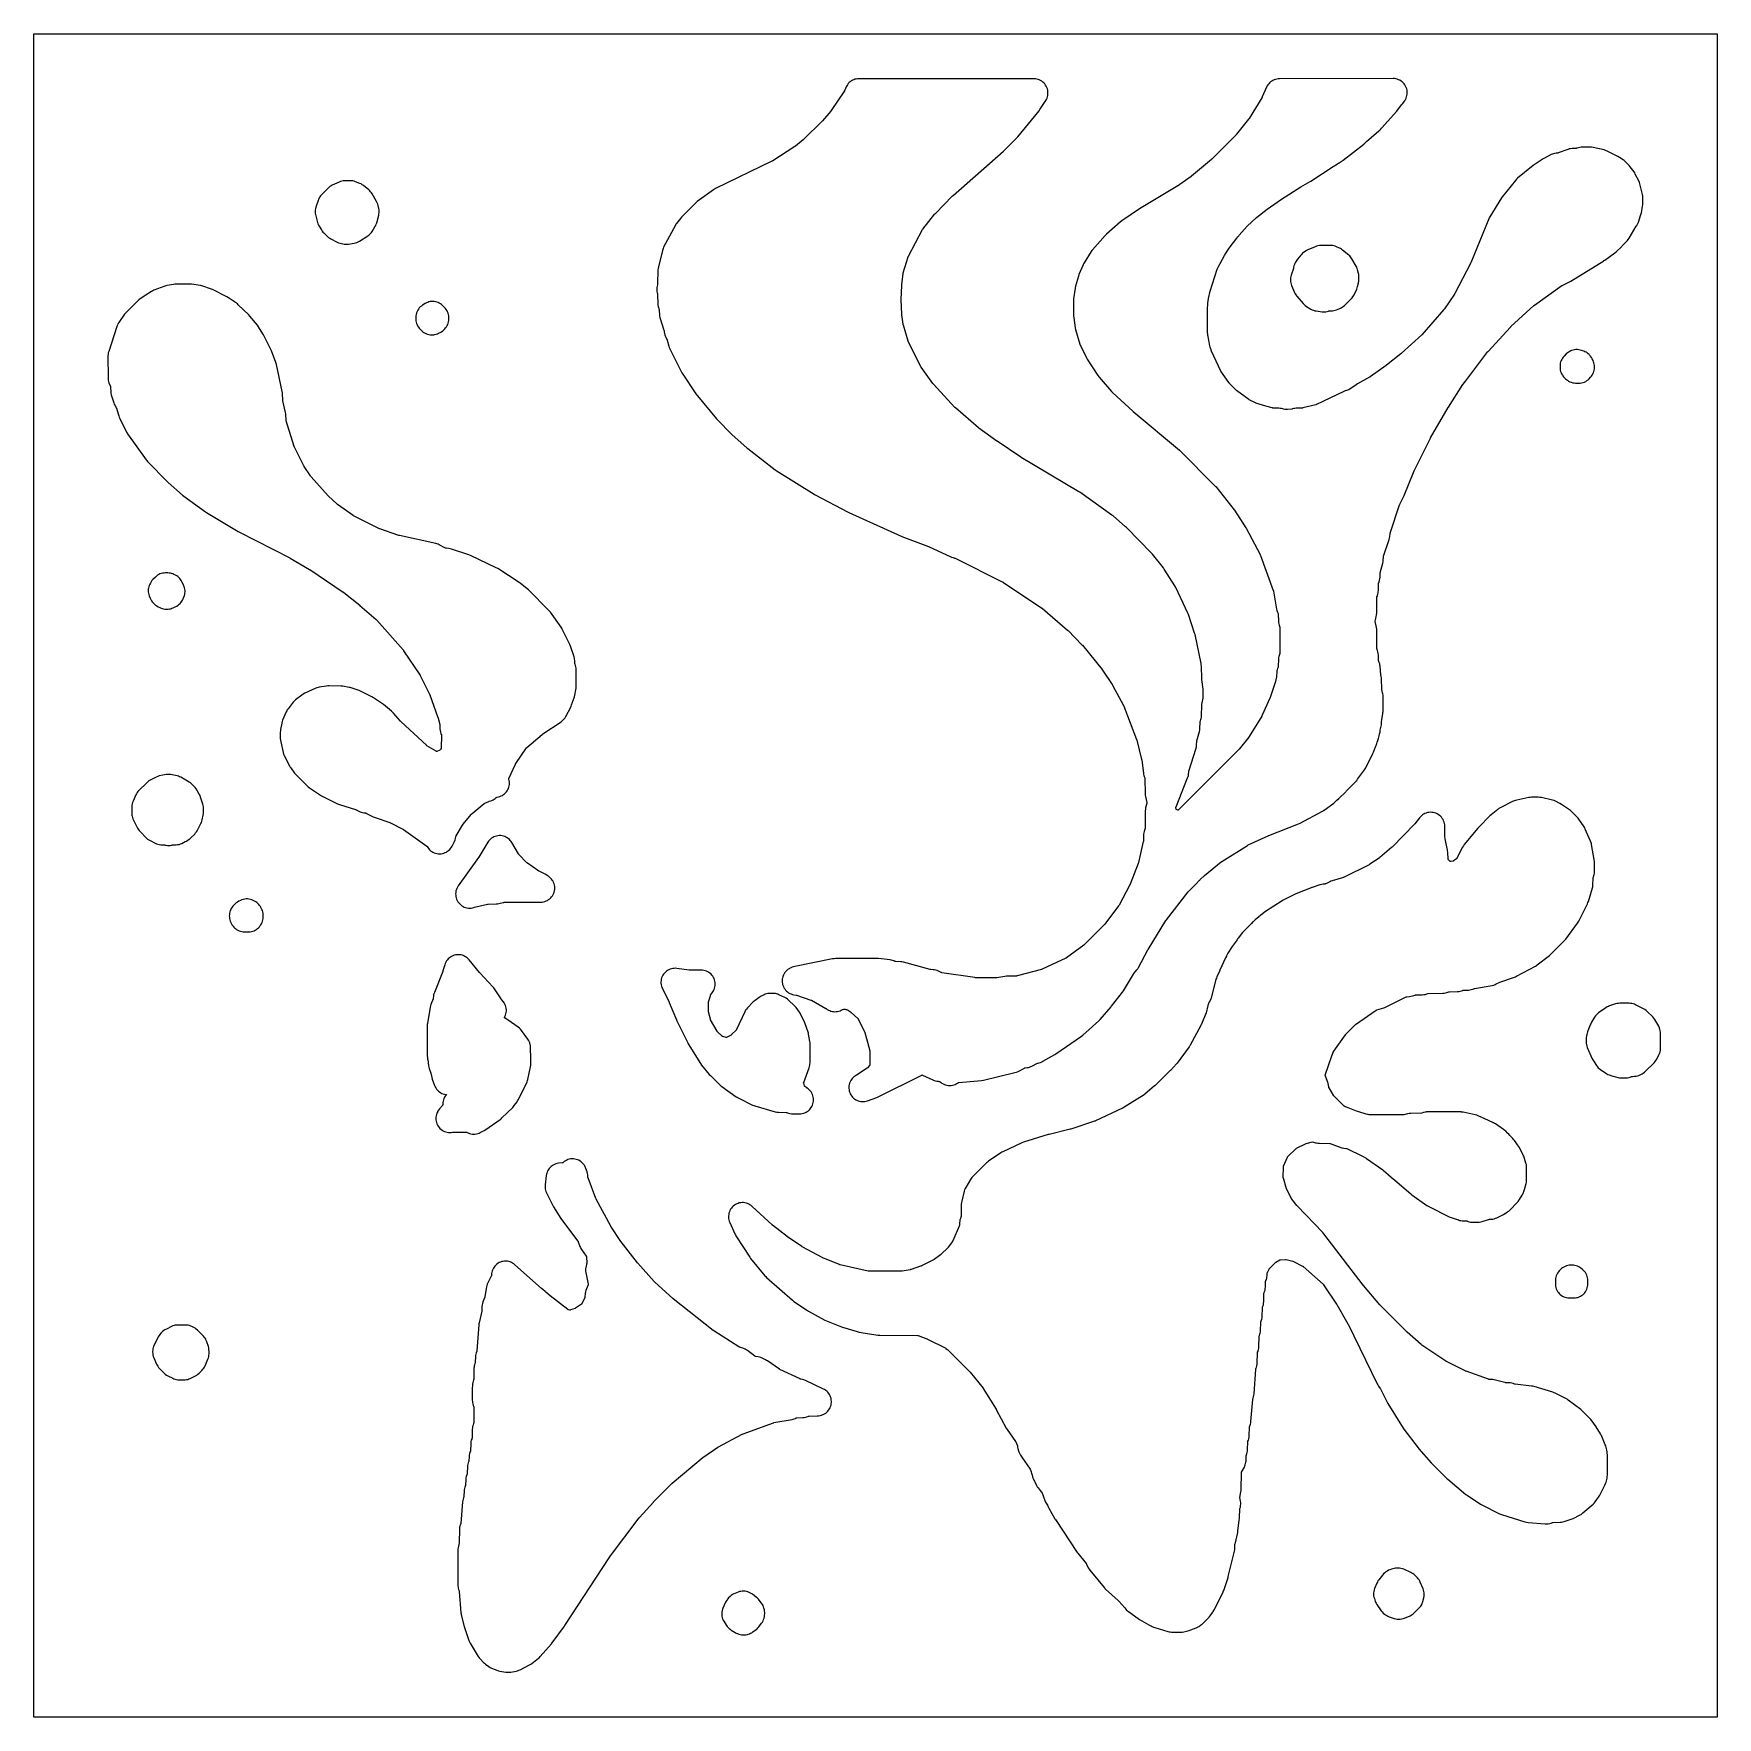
# Model space of a CAD drawing. Header units: millimetres. Extents: x 0 to 300, y 0 to 300.
import ezdxf

# ---------------------------------------------------------------- set-up
doc = ezdxf.new("R2010")
doc.units = ezdxf.units.MM
doc.layers.add('CUT', color=7, linetype='CONTINUOUS')

msp = doc.modelspace()

# ---------------------------------------------------------------- linework, layer by layer
at = {"layer": 'CUT'}
for points in [[(299.9021, 0), (0.0614, 0), (0.0029, 0.0029), (0, 0.0614), (0, 299.9386), (0.0029, 299.9971), (0.0614, 300), (299.9021, 300), (299.9605, 299.9971), (299.9634, 299.9386), (299.9634, 0.0614), (299.9605, 0.0029)], [(111.0515, 254.0318), (111.1063, 253.7939), (111.1559, 253.6184), (111.16, 253.6023), (111.1666, 253.5681), (111.1699, 253.5364), (111.171, 253.512), (111.2042, 251.8269), (111.2176, 251.6124), (111.2495, 251.3998), (111.2995, 251.1907), (111.3672, 250.9867), (111.4327, 250.8146), (111.4395, 250.7952), (111.4505, 250.7537), (111.457, 250.7112), (111.4585, 250.6907), (111.4971, 249.8745), (111.5175, 249.6532), (111.5574, 249.4345), (111.6166, 249.2202), (112.2793, 247.1801), (112.2851, 247.1606), (112.3029, 247.0771), (112.3056, 247.0569), (112.3299, 246.8276), (112.3657, 246.5947), (112.4233, 246.3662), (112.5022, 246.1442), (112.6016, 245.9306), (112.8278, 245.499), (112.8369, 245.4804), (112.8689, 245.3994), (112.875, 245.3796), (113.1739, 244.2997), (113.2499, 244.0694), (113.3478, 243.8475), (115.4813, 239.5859), (115.6408, 239.3123), (117.8532, 236.0146), (117.9965, 235.8218), (121.6526, 231.3655), (121.8048, 231.1963), (124.3533, 228.6104), (124.474, 228.4957), (127.0863, 226.1764), (127.2202, 226.0656), (132.1143, 222.2945), (132.3135, 222.1559), (139.0594, 217.9319), (139.2228, 217.838), (145.0998, 214.7481), (145.2307, 214.6841), (154.5309, 210.4667), (154.6812, 210.4043), (159.4352, 208.6114), (159.4798, 208.5936), (159.5236, 208.5741), (163.2631, 206.8152), (163.5226, 206.7105), (163.7922, 206.6354), (164.0814, 206.572), (164.0865, 206.5708), (164.1345, 206.5563), (164.1581, 206.5468), (164.1796, 206.5367), (172.6675, 202.2903), (172.7343, 202.2542), (172.7988, 202.214), (179.6286, 197.6495), (179.6888, 197.6065), (179.7463, 197.56), (184.2067, 193.7175), (184.2444, 193.6836), (184.2806, 193.6482), (186.7712, 191.1114), (186.8112, 191.0687), (186.8491, 191.024), (190.3468, 186.6963), (190.3798, 186.6537), (190.4108, 186.6096), (192.1497, 184.0174), (192.1811, 183.9682), (192.21, 183.9176), (194.1624, 180.2989), (194.1976, 180.2282), (194.2282, 180.1553), (196.4904, 174.2252), (196.514, 174.1574), (196.5336, 174.0883), (197.3882, 170.6859), (197.4035, 170.6167), (197.4146, 170.5467), (197.714, 168.2434), (197.7503, 168.0345), (197.804, 167.8295), (197.875, 167.6297), (197.9674, 167.401), (197.9737, 167.3843), (197.9844, 167.3484), (197.9884, 167.3116), (197.9891, 167.2936), (198.0348, 164.5542), (198.0494, 164.3227), (198.0855, 164.0935), (198.3088, 163.0045), (198.3125, 162.9836), (198.3166, 162.9394), (198.311, 162.8953), (198.3066, 162.8745), (198.1118, 162.0661), (198.0616, 161.7913), (198.0424, 161.5127), (198.0017, 158.359), (198.001, 158.34), (197.9966, 158.3005), (197.9884, 158.2616), (197.9831, 158.2433), (197.8555, 157.8385), (197.7968, 157.6171), (197.7585, 157.3913), (197.7411, 157.1629), (197.7112, 156.1775), (197.7101, 156.1586), (197.7, 156.0797), (197.6962, 156.0611), (196.8441, 152.328), (196.8218, 152.2444), (196.7937, 152.1626), (195.3779, 148.4806), (195.3477, 148.4091), (195.3131, 148.3396), (193.3654, 144.7321), (193.3211, 144.6567), (193.2714, 144.5846), (190.8446, 141.3209), (190.8416, 141.317), (190.7939, 141.2616), (190.7821, 141.2493), (187.2343, 137.7268), (187.1688, 137.6664), (187.0991, 137.611), (184.0186, 135.3419), (184.0028, 135.3309), (183.9331, 135.2895), (183.9157, 135.2808), (179.6543, 133.2908), (179.6384, 133.2838), (179.5696, 133.2589), (179.5528, 133.254), (175.1998, 132.1034), (175.1775, 132.0982), (175.0827, 132.0847), (175.0599, 132.0835), (173.3504, 132.0422), (173.0083, 132.0103), (171.6248, 131.7846), (171.6194, 131.7838), (171.5394, 131.7771), (171.5207, 131.7767), (167.8543, 131.7864), (167.7675, 131.7897), (167.6811, 131.7993), (161.8289, 132.6594), (161.8086, 132.663), (161.7667, 132.6738), (161.7262, 132.6889), (161.7075, 132.6977), (161.2037, 132.9501), (160.9776, 133.0497), (160.7428, 133.1265), (160.5016, 133.1798), (160.2563, 133.209), (159.812, 133.2397), (159.7929, 133.2415), (159.7138, 133.2549), (159.6952, 133.2594), (154.967, 134.543), (154.6969, 134.6006), (154.422, 134.628), (153.5775, 134.6652), (153.5554, 134.6668), (153.5094, 134.6741), (153.4647, 134.6866), (153.4439, 134.6944), (153.2272, 134.7827), (153.0133, 134.8587), (152.7935, 134.915), (152.5694, 134.9511), (150.5255, 135.1861), (150.2366, 135.2024), (142.8367, 135.1923), (142.5913, 135.1799), (142.3484, 135.1435), (135.6315, 133.7962), (135.3828, 133.7328), (135.1418, 133.6443), (134.8697, 133.5282), (134.648, 133.4203), (134.5837, 133.3807), (134.4379, 133.2911), (134.3683, 133.2382), (134.2416, 133.1419), (134.1522, 133.0587), (134.061, 132.974), (133.9849, 132.8878), (133.8978, 132.7892), (133.8311, 132.6966), (133.7536, 132.5892), (133.6981, 132.4936), (133.6298, 132.3759), (133.5832, 132.2737), (133.5276, 132.1515), (133.448, 131.9181), (133.3918, 131.6781), (133.3769, 131.5654), (133.3595, 131.4336), (133.3556, 131.3147), (133.3514, 131.1872), (133.3595, 131.0655), (133.3677, 130.9411), (133.3876, 130.8215), (133.4081, 130.6979), (133.4393, 130.5823), (133.4723, 130.4598), (133.4756, 130.4497), (133.5626, 130.2198), (133.6718, 129.9995), (133.8021, 129.791), (133.9523, 129.5964), (134.1208, 129.4174), (134.3061, 129.2558), (134.5064, 129.1133), (134.7197, 128.991), (134.944, 128.8904), (135.1771, 128.8122), (135.4168, 128.7573), (135.8601, 128.6785), (135.8648, 128.6776), (135.8902, 128.6712), (138.4887, 127.8039), (138.506, 127.7977), (138.5261, 127.7888), (138.5764, 127.7665), (138.5927, 127.7578), (141.1336, 126.3298), (141.1451, 126.3229), (141.1579, 126.3133), (141.2023, 126.278), (141.3956, 126.1389), (141.6012, 126.0189), (141.8173, 125.9189), (142.0419, 125.84), (142.2731, 125.7828), (142.5086, 125.7478), (142.7464, 125.7354), (142.9842, 125.7457), (143.2201, 125.7785), (143.4517, 125.8337), (143.677, 125.9106), (143.894, 126.0086), (143.8992, 126.0113), (143.993, 126.0591), (144.1011, 126.1015), (144.2128, 126.133), (144.327, 126.1533), (144.4427, 126.1623), (144.5588, 126.1599), (144.674, 126.146), (144.7873, 126.1209), (144.8975, 126.0847), (145.0037, 126.0379), (145.1079, 125.9791), (145.128, 125.9665), (145.1792, 125.9323), (145.507, 125.702), (145.5652, 125.6585), (145.6156, 125.6185), (145.6713, 125.5717), (146.8304, 124.5367), (146.8724, 124.4955), (146.9011, 124.4442), (148.0373, 122.1659), (148.0458, 122.1479), (148.0749, 122.071), (148.0806, 122.0519), (148.3821, 120.9302), (148.9597, 118.7816), (148.964, 118.764), (148.9704, 118.7269), (148.9734, 118.6892), (148.9736, 118.6716), (148.9446, 116.2441), (148.9439, 116.2251), (148.9397, 116.1863), (148.9179, 116.154), (148.9061, 116.139), (148.5856, 115.7504), (148.5728, 115.7357), (148.5443, 115.7072), (148.513, 115.6817), (148.497, 115.6705), (146.7883, 114.5371), (146.7255, 114.498), (146.6603, 114.4629), (146.6172, 114.4412), (146.4053, 114.3218), (146.2061, 114.1823), (146.0214, 114.0242), (145.8529, 113.8488), (145.7022, 113.6579), (145.5708, 113.4533), (145.4599, 113.2369), (145.3706, 113.0107), (145.3036, 112.7769), (145.2597, 112.5377), (145.2392, 112.2954), (145.2424, 112.0522), (145.2692, 111.8105), (145.3194, 111.5725), (145.3924, 111.3406), (145.4876, 111.1168), (145.6041, 110.9033), (145.7408, 110.7022), (145.8964, 110.5153), (146.0694, 110.3444), (146.2582, 110.1911), (146.461, 110.0569), (146.6759, 109.9431), (146.9009, 109.8506), (147.1337, 109.7804), (147.3723, 109.7332), (147.6143, 109.7094), (147.8575, 109.7093), (148.0995, 109.7327), (148.3382, 109.7796), (148.5711, 109.8494), (150.1981, 110.4247), (150.4812, 110.5449), (158.2608, 114.4281), (158.3165, 114.4525), (158.373, 114.4297), (160.2092, 113.5797), (160.4296, 113.4901), (160.6576, 113.4219), (160.891, 113.3757), (161.0651, 113.3498), (161.125, 113.3393), (161.148, 113.3348), (161.2625, 113.3061), (161.3705, 113.2676), (161.4741, 113.2188), (161.5726, 113.1602), (161.7167, 113.0541), (161.7184, 113.0564), (161.8183, 112.9829), (162.0281, 112.8581), (162.249, 112.7543), (162.479, 112.6726), (162.7159, 112.6137), (162.9574, 112.5782), (163.2012, 112.5664), (163.445, 112.5784), (163.6864, 112.6141), (163.9233, 112.6733), (164.1532, 112.7552), (164.374, 112.8592), (164.5837, 112.9842), (164.7406, 113.0885), (164.7568, 113.0987), (164.7921, 113.1174), (164.8313, 113.125), (164.8503, 113.1272), (168.8692, 113.5005), (169.2147, 113.5572), (174.8148, 114.8848), (175.1046, 114.9723), (175.3816, 115.0942), (176.5485, 115.6943), (176.5637, 115.7017), (176.5964, 115.7151), (176.6305, 115.7226), (176.6474, 115.7251), (177.0108, 115.7722), (177.2259, 115.8097), (177.4368, 115.8658), (177.6421, 115.9401), (177.8401, 116.032), (178.8373, 116.5488), (178.8525, 116.5563), (178.8857, 116.57), (178.9201, 116.5807), (178.9362, 116.5846), (179.1334, 116.6278), (179.3713, 116.6924), (179.6016, 116.78), (179.8222, 116.8899), (181.9342, 118.0755), (182.1382, 118.2033), (186.6597, 121.349), (186.8949, 121.5346), (189.7537, 124.0815), (189.9829, 124.3142), (191.9715, 126.6171), (192.0463, 126.7079), (194.004, 129.2034), (194.1907, 129.4769), (195.9417, 132.4469), (195.9445, 132.4515), (195.9899, 132.5165), (196.0014, 132.531), (196.5424, 133.1798), (196.6938, 133.3812), (196.8242, 133.5968), (198.5289, 136.7663), (198.5456, 136.7963), (198.5631, 136.8258), (201.7232, 141.9807), (201.7611, 142.0388), (201.8023, 142.0946), (205.6988, 147.0711), (205.972, 147.401), (207.0276, 148.4661), (207.7138, 149.1432), (207.7568, 149.1856), (207.8407, 149.2685), (208.6008, 150.0184), (211.5552, 152.4211), (211.6145, 152.4664), (211.6765, 152.5079), (216.2365, 155.3654), (216.3033, 155.4044), (216.3725, 155.439), (219.964, 157.0957), (219.9974, 157.1105), (220.0312, 157.1243), (225.3585, 159.2035), (225.6292, 159.3283), (229.614, 161.461), (229.6284, 161.4688), (229.6451, 161.4793), (229.7788, 161.5575), (229.8691, 161.6201), (229.9241, 161.6547), (231.6348, 162.9053), (231.8878, 163.1172), (232.0145, 163.2384), (232.1977, 163.3979), (232.5169, 163.7191), (233.7813, 164.9289), (233.8593, 165.0069), (235.4785, 166.6992), (235.5841, 166.8054), (235.7104, 166.9424), (235.7826, 167.0334), (235.8835, 167.1538), (237.1146, 168.837), (237.2299, 169.0093), (237.3306, 169.1906), (238.6088, 171.7347), (238.7155, 171.9787), (239.0725, 172.9302), (239.1792, 173.159), (239.2561, 173.3426), (239.3182, 173.5318), (239.3805, 173.7508), (239.4925, 174.0494), (239.5934, 174.39), (239.7001, 174.8747), (239.8041, 175.2402), (239.8708, 175.5468), (239.922, 175.8822), (240.0843, 176.6192), (240.1234, 176.8454), (240.1415, 177.0742), (240.1519, 177.3878), (240.376, 178.8559), (240.3971, 179.0392), (240.4046, 179.2236), (240.4048, 179.2739), (240.4111, 179.3097), (240.429, 179.5905), (240.4432, 181.5487), (240.4332, 181.7914), (240.4148, 181.9231), (240.4148, 181.9295), (240.4069, 182.1387), (240.3814, 182.3465), (240.3386, 182.5515), (240.1955, 183.1181), (240.1917, 183.1346), (240.1871, 183.163), (240.1803, 183.2259), (240.1794, 183.245), (240.1471, 184.9269), (240.1256, 185.2091), (240.0724, 185.487), (239.9927, 185.7428), (239.8792, 187.28), (239.8533, 187.4993), (239.8081, 187.7155), (239.7439, 187.9268), (239.6614, 188.1317), (239.6498, 188.1573), (239.6399, 188.1804), (239.6275, 188.2164), (239.6222, 188.2553), (239.621, 188.2741), (239.579, 189.317), (239.5541, 189.5822), (239.5011, 189.8433), (239.4206, 190.0973), (239.3469, 190.293), (239.3413, 190.3089), (239.3318, 190.3429), (239.3283, 190.3777), (239.3277, 190.3947), (239.2779, 193.9131), (239.2778, 193.9186), (239.2564, 194.2116), (239.2007, 194.5001), (239.0104, 195.2476), (239.0062, 195.266), (239.002, 195.2934), (239.0058, 195.3221), (239.0096, 195.3404), (239.1151, 195.7943), (239.199, 196.1384), (239.2499, 196.4123), (239.2518, 196.4395), (239.2567, 196.4674), (239.2748, 196.7352), (239.2954, 198.2609), (239.2983, 198.442), (239.3183, 199.674), (239.3191, 199.6804), (239.3275, 199.7199), (239.333, 199.7384), (239.4543, 200.1163), (239.5153, 200.3417), (239.5549, 200.5718), (239.5729, 200.8045), (239.6125, 202.1048), (239.6209, 202.1371), (239.6283, 202.158), (239.7022, 202.3488), (239.7859, 202.6056), (239.8414, 202.8698), (239.8682, 203.1386), (239.9011, 203.8691), (239.9026, 203.8902), (239.9093, 203.9333), (239.9118, 203.9439), (240.3608, 205.6379), (240.4122, 205.8796), (240.4395, 206.1252), (240.4397, 206.1284), (240.48, 206.7847), (240.4804, 206.7901), (240.4877, 206.841), (240.4937, 206.8664), (240.5007, 206.8897), (241.4827, 209.8942), (241.4879, 209.91), (241.5548, 210.1566), (241.5961, 210.4087), (241.6487, 210.8783), (241.6515, 210.8987), (241.6697, 210.9814), (243.3673, 216.072), (243.369, 216.0768), (243.3982, 216.1467), (243.4059, 216.1626), (244.0749, 217.4576), (244.1765, 217.6805), (245.9418, 222.116), (245.9622, 222.1643), (245.9848, 222.2117), (248.8417, 227.9022), (248.8584, 227.9343), (248.8761, 227.9659), (252.027, 233.4072), (252.042, 233.4324), (252.0576, 233.4572), (254.6488, 237.4716), (254.67, 237.5032), (254.6862, 237.5255), (255.1487, 238.14), (259.1036, 243.3853), (259.1078, 243.3906), (259.1128, 243.3963), (263.1108, 247.7309), (263.1459, 247.7674), (263.1824, 247.8023), (267.2532, 251.5378), (267.3108, 251.5874), (267.3713, 251.6333), (272.2568, 255.1008), (272.2612, 255.1038), (272.3297, 255.1449), (272.3463, 255.1534), (273.6238, 255.7766), (273.8441, 255.8982), (279.7193, 259.5369), (279.7672, 259.5665), (279.9222, 259.6707), (281.6834, 260.9528), (281.9216, 261.1498), (282.9227, 262.088), (283.0394, 262.2049), (283.9308, 263.1584), (284.0952, 263.3533), (284.2389, 263.5639), (284.2411, 263.5674), (285.5298, 265.6805), (285.5948, 265.787), (285.6038, 265.8017), (285.6062, 265.8057), (285.6705, 265.911), (285.6719, 265.9134), (285.8045, 266.161), (285.9084, 266.422), (286.3584, 267.7669), (286.4458, 268.1055), (286.6574, 269.2497), (286.6884, 269.4736), (286.6991, 269.6993), (286.7011, 270.7357), (286.684, 271.0326), (286.6318, 271.3255), (286.1749, 273.2242), (286.0903, 273.5031), (285.9738, 273.7703), (285.9681, 273.7816), (285.3546, 274.9911), (285.2462, 275.1833), (285.1212, 275.3653), (284.4515, 276.2535), (284.2355, 276.5036), (283.5206, 277.2287), (283.3505, 277.386), (283.1664, 277.5269), (282.5434, 277.9595), (282.2374, 278.1412), (280.3413, 279.0913), (280.0684, 279.2083), (279.7835, 279.2922), (277.8511, 279.7381), (277.5709, 279.7862), (277.2869, 279.8022), (275.9994, 279.8011), (275.7316, 279.7865), (275.4668, 279.7433), (275.2082, 279.6719), (274.9591, 279.5886), (274.942, 279.5833), (274.9053, 279.5747), (274.8679, 279.5695), (274.8506, 279.5683), (274.0766, 279.5318), (273.8229, 279.5068), (273.573, 279.4561), (273.3296, 279.3803), (271.6058, 278.7448), (271.6008, 278.7431), (271.5526, 278.7295), (271.5277, 278.7248), (271.5042, 278.7217), (271.245, 278.6942), (271.0223, 278.6604), (270.8036, 278.6067), (270.5907, 278.5336), (270.3851, 278.4416), (269.2007, 277.8458), (268.9255, 277.6846), (267.3419, 276.6157), (267.1709, 276.4894), (264.3666, 274.2272), (264.167, 274.0476), (263.9878, 273.8477), (261.6957, 270.9965), (261.5195, 270.7477), (259.4205, 267.363), (259.3174, 267.18), (259.2301, 266.9891), (256.0352, 259.1511), (256.0115, 259.0967), (255.9851, 259.0435), (253.1758, 253.7114), (253.1438, 253.6545), (253.1087, 253.5993), (251.3532, 250.9922), (251.3102, 250.9324), (251.2637, 250.8753), (247.3384, 246.3456), (247.3154, 246.3205), (243.6527, 242.999), (243.6215, 242.9717), (243.5894, 242.9455), (241.0294, 240.9243), (241.0028, 240.9039), (240.9757, 240.8842), (238.0962, 238.8582), (238.0426, 238.8226), (237.9871, 238.7898), (235.8331, 237.5934), (235.8305, 237.592), (235.5935, 237.4423), (234.3338, 236.5446), (234.318, 236.5339), (234.3155, 236.5325), (234.2821, 236.5208), (234.2644, 236.5159), (233.9138, 236.4287), (233.6723, 236.3554), (233.4393, 236.2582), (233.4221, 236.25), (233.4204, 236.2492), (228.5519, 233.9242), (228.5374, 233.9177), (228.4799, 233.897), (228.461, 233.8917), (226.1436, 233.3105), (226.1132, 233.304), (226.0563, 233.2958), (226.0363, 233.2945), (224.9365, 233.2502), (224.7104, 233.2308), (224.487, 233.191), (224.2681, 233.131), (224.144, 233.0909), (223.3855, 233.0123), (222.9278, 233.0605), (222.6531, 233.0894), (222.5238, 233.1314), (222.3049, 233.1918), (222.0813, 233.2321), (221.8551, 233.2519), (220.7368, 233.2987), (220.7314, 233.299), (220.6875, 233.3043), (220.6738, 233.3081), (219.5177, 233.6529), (217.748, 234.1863), (217.7318, 234.1916), (217.7056, 234.202), (217.7, 234.2047), (216.5753, 234.7684), (216.5717, 234.7703), (216.502, 234.8129), (216.4861, 234.824), (214.3167, 236.4311), (213.1032, 237.6303), (213.0742, 237.6624), (213.0725, 237.6642), (213.0722, 237.6646), (213.0679, 237.6693), (213.055, 237.6836), (213.0528, 237.6863), (213.0347, 237.7094), (213.0331, 237.7115), (213.0298, 237.7157), (213.0271, 237.7192), (213.0129, 237.7375), (213.0052, 237.7473), (212.9828, 237.7782), (212.9313, 237.8492), (211.4989, 239.8355), (211.4933, 239.8451), (211.4849, 239.8622), (209.8424, 243.4211), (209.7131, 243.8732), (209.6802, 243.9881), (209.6348, 244.1465), (209.562, 244.4007), (209.4942, 244.6996), (209.3434, 245.3634), (209.1764, 246.3399), (209.1433, 246.8544), (209.1279, 247.7548), (209.1244, 247.9596), (209.1232, 248.0288), (209.1212, 248.1469), (209.115, 248.5141), (209.1322, 250.9155), (209.1768, 251.8501), (209.1981, 252.0042), (209.3093, 252.8064), (209.578, 254.1383), (210.86, 258.0237), (211.0317, 258.3676), (212.1749, 260.4484), (212.3554, 260.7769), (212.9796, 261.7684), (213.7399, 262.815), (214.3613, 263.5878), (214.532, 263.8), (214.6952, 264.003), (214.7615, 264.0854), (216.1859, 265.6916), (217.8844, 267.2193), (219.7537, 268.7032), (222.3279, 270.5343), (225.777, 272.7005), (227.4203, 273.6412), (227.543, 273.7162), (231.536, 276.3176), (232.3142, 276.8063), (232.4978, 276.9334), (232.5964, 277.0084), (233.1427, 277.3643), (233.3095, 277.4829), (236.9626, 280.3142), (237.0812, 280.412), (237.1955, 280.5124), (237.2328, 280.5431), (237.4822, 280.7643), (239.6505, 282.6692), (239.807, 282.8265), (239.9313, 282.9366), (240.1382, 283.143), (242.8555, 286.1902), (243.0009, 286.3691), (243.5585, 287.1244), (243.7214, 287.3115), (243.8802, 287.5141), (244.2624, 288.0572), (244.3951, 288.2671), (244.5062, 288.4891), (244.5948, 288.721), (244.66, 288.9605), (244.7011, 289.2054), (244.7177, 289.4531), (244.7096, 289.7012), (244.677, 289.9473), (244.6201, 290.189), (244.5395, 290.4238), (244.4361, 290.6495), (244.3107, 290.8638), (244.1648, 291.0646), (243.9996, 291.25), (243.8169, 291.418), (243.6184, 291.5671), (243.4061, 291.6958), (243.182, 291.8028), (242.9485, 291.887), (242.7078, 291.9477), (242.4622, 291.9842), (242.2142, 291.9961), (242.1982, 291.9961), (221.9423, 291.9652), (221.7015, 291.9532), (221.4631, 291.9181), (221.2291, 291.8602), (221.0017, 291.78), (220.7832, 291.6783), (220.5755, 291.556), (220.3805, 291.4142), (220.2, 291.2544), (220.0358, 291.0779), (219.8894, 290.8864), (219.7621, 290.6817), (219.6551, 290.4657), (218.8918, 288.7181), (218.8545, 288.6403), (218.8117, 288.5653), (216.5399, 284.8937), (216.4993, 284.8323), (216.4551, 284.7735), (214.301, 282.085), (214.2593, 282.0357), (214.2151, 281.9887), (209.9057, 277.6488), (209.8652, 277.6098), (209.8229, 277.5727), (206.2895, 274.6192), (206.2548, 274.5913), (206.2192, 274.5647), (204.2305, 273.1362), (204.1903, 273.1085), (204.149, 273.0824), (197.3109, 268.9607), (197.2094, 268.8961), (193.8588, 266.6499), (193.602, 266.4525), (191.1077, 264.2637), (190.8743, 264.0299), (188.6638, 261.5011), (188.5406, 261.3485), (188.4298, 261.1866), (187.1494, 259.1505), (187.0519, 258.9811), (186.9679, 258.8047), (186.2316, 257.0871), (186.1259, 256.79), (185.6185, 255.0173), (185.5461, 254.6754), (185.2786, 252.7619), (185.2546, 252.4077), (185.2633, 249.7051), (185.29, 249.3488), (185.5456, 247.6131), (185.6244, 247.259), (186.3966, 244.6847), (186.4651, 244.487), (186.5498, 244.2958), (187.5576, 242.2559), (187.6999, 242.0053), (189.5915, 239.0812), (189.8061, 238.7963), (192.047, 236.2258), (192.2455, 236.0226), (195.8147, 232.7629), (195.8961, 232.6917), (204.1228, 225.8065), (204.1644, 225.77), (204.2043, 225.7317), (210.5171, 219.3852), (210.5618, 219.3377), (210.604, 219.2879), (213.8912, 215.1828), (213.9303, 215.1313), (213.9666, 215.0777), (215.9561, 211.9643), (215.9816, 211.9225), (216.0055, 211.8796), (218.5041, 207.1706), (218.5409, 207.095), (218.5723, 207.0171), (220.8419, 200.7836), (220.8473, 200.7678), (220.8656, 200.7), (220.8689, 200.6836), (221.4527, 197.4379), (221.4995, 197.2293), (221.564, 197.0255), (221.6456, 196.8279), (221.7078, 196.6939), (221.7157, 196.6758), (221.7291, 196.6369), (221.7345, 196.596), (221.7355, 196.5763), (221.7716, 195.2981), (221.7898, 195.0599), (221.8305, 194.8246), (221.8936, 194.5942), (222.0027, 194.2594), (222.0083, 194.2404), (222.0171, 194.2), (222.0217, 194.1588), (222.0224, 194.1391), (222.0452, 191.9316), (222.0453, 191.9229), (222.0452, 191.9038), (222.0212, 189.6805), (222.0205, 189.6606), (222.0158, 189.6193), (222.0069, 189.5788), (222.0012, 189.5597), (221.8931, 189.2296), (221.8292, 188.9974), (221.788, 188.76), (221.7698, 188.5199), (221.7353, 187.2604), (221.7343, 187.2414), (221.7294, 187.202), (221.7169, 187.1643), (221.7096, 187.1467), (221.696, 187.1163), (221.6112, 186.8989), (221.547, 186.6745), (221.5041, 186.4451), (221.4827, 186.2127), (221.4523, 185.5391), (221.451, 185.52), (221.4396, 185.4408), (221.4355, 185.4221), (221.1667, 184.3265), (221.154, 184.279), (221.1395, 184.232), (220.3082, 181.7364), (220.287, 181.6779), (220.2629, 181.6206), (218.8757, 178.5473), (218.8406, 178.4759), (218.8009, 178.4069), (216.5509, 174.7799), (216.5168, 174.7279), (216.48, 174.6777), (214.7885, 172.4879), (214.7381, 172.427), (214.6839, 172.3694), (203.9159, 161.6586), (203.9026, 161.6461), (203.8738, 161.6224), (203.8389, 161.6358), (203.8224, 161.6436), (203.6073, 161.7514), (203.5905, 161.7604), (203.5573, 161.7814), (203.5491, 161.8199), (203.5466, 161.8387), (203.5155, 162.1227), (203.5139, 162.1416), (203.5135, 162.1811), (203.5245, 162.2191), (203.5311, 162.2369), (205.5968, 167.407), (205.6704, 167.6183), (205.7249, 167.8354), (205.7597, 168.0564), (205.804, 168.4525), (205.8065, 168.4705), (205.822, 168.5453), (205.827, 168.5629), (207.0951, 172.6923), (207.165, 172.9796), (207.2005, 173.2731), (207.2374, 173.8747), (207.2391, 173.8941), (207.2521, 173.9744), (207.2566, 173.9932), (207.6922, 175.6314), (207.7487, 175.904), (207.7745, 176.1811), (207.8165, 177.3124), (207.8179, 177.3341), (207.8246, 177.3791), (207.8363, 177.423), (207.8437, 177.4435), (207.8929, 177.5696), (207.9642, 177.7792), (208.0167, 177.9942), (208.05, 178.2131), (208.0638, 178.434), (208.0981, 180.3479), (208.0992, 180.3711), (208.1126, 180.468), (208.1179, 180.4907), (208.2623, 181.0403), (208.3181, 181.3134), (208.343, 181.5911), (208.3829, 182.7671), (208.3806, 182.9885), (208.3587, 183.2089), (208.1114, 184.9232), (208.1031, 184.9959), (208.0992, 185.069), (208.0484, 187.3116), (208.0327, 187.5404), (207.9961, 187.7668), (206.9168, 192.9267), (206.8406, 193.208), (205.7464, 196.4781), (205.6378, 196.7492), (203.489, 201.3164), (203.334, 201.5974), (201.4129, 204.6065), (201.2661, 204.8127), (199.3438, 207.2416), (199.1636, 207.4455), (194.6712, 212.0016), (194.5359, 212.129), (192.3122, 214.0716), (192.1072, 214.2327), (186.3619, 218.2799), (186.2012, 218.3842), (175.9334, 224.4982), (175.9063, 224.5148), (175.8797, 224.5321), (171.6324, 227.3722), (171.6184, 227.3818), (171.5881, 227.4032), (168.4131, 229.7208), (168.3759, 229.7491), (168.3398, 229.7788), (164.2067, 233.3136), (164.1539, 233.3615), (164.104, 233.4125), (160.2894, 237.5423), (160.2391, 237.6003), (160.1926, 237.6614), (158.1298, 240.5559), (158.1269, 240.5601), (158.0878, 240.6245), (158.0795, 240.64), (155.8326, 245.1198), (155.8253, 245.1351), (155.7991, 245.2009), (155.7939, 245.217), (154.9423, 248.0487), (154.9197, 248.135), (154.9036, 248.2227), (154.6587, 249.8988), (154.6504, 249.9711), (154.6464, 250.0438), (154.5835, 252.552), (154.5831, 252.5824), (154.5835, 252.6129), (154.6466, 255.1302), (154.6498, 255.1921), (154.6561, 255.2539), (154.9163, 257.2864), (154.9171, 257.2917), (154.9335, 257.3705), (154.9384, 257.3886), (155.7918, 260.2267), (155.7978, 260.245), (155.8285, 260.3196), (155.8371, 260.3368), (158.3594, 265.0771), (158.3682, 265.0927), (158.4093, 265.1554), (158.4201, 265.1696), (160.5715, 267.8736), (160.6125, 267.9225), (160.6561, 267.9692), (163.7299, 271.0932), (163.7612, 271.1239), (163.7935, 271.1533), (172.7691, 279.0483), (172.8893, 279.1613), (175.1798, 281.461), (175.343, 281.6416), (179.1158, 286.2507), (179.2824, 286.4795), (180.3159, 288.0823), (180.4377, 288.2931), (180.5384, 288.5146), (180.617, 288.7449), (180.673, 288.9818), (180.7056, 289.223), (180.7146, 289.4662), (180.6999, 289.7091), (180.6617, 289.9494), (180.6003, 290.1849), (180.5163, 290.4133), (180.4104, 290.6325), (180.2838, 290.8403), (180.1376, 291.0349), (179.9731, 291.2143), (179.792, 291.3768), (179.5959, 291.521), (179.3867, 291.6454), (179.1664, 291.7489), (178.9371, 291.8304), (178.701, 291.8893), (178.4602, 291.925), (178.2172, 291.9371), (147.0302, 291.9671), (146.7917, 291.9559), (146.5554, 291.922), (146.3234, 291.8658), (146.0978, 291.7877), (145.8807, 291.6884), (145.6741, 291.5688), (145.4797, 291.4301), (145.2996, 291.2735), (145.1351, 291.1004), (144.988, 290.9124), (144.8594, 290.7113), (144.7506, 290.4987), (144.4904, 289.9245), (144.4881, 289.9196), (144.4491, 289.8489), (144.439, 289.833), (142.0791, 286.3139), (142.0425, 286.2623), (142.0033, 286.2127), (140.5661, 284.4889), (140.526, 284.4431), (140.4835, 284.3994), (137.1942, 281.1749), (137.1525, 281.1359), (137.109, 281.0989), (135.7212, 279.9733), (135.6689, 279.9332), (135.6146, 279.8961), (131.6626, 277.3465), (131.5992, 277.3083), (131.5335, 277.274), (121.4855, 272.4099), (121.2874, 272.3028), (121.0998, 272.1782), (118.2239, 270.0768), (118.0729, 269.9573), (117.9316, 269.8266), (115.4359, 267.3323), (115.2127, 267.0767), (114.5426, 266.1949), (114.4285, 266.0316), (114.3277, 265.8597), (112.232, 261.9349), (112.1421, 261.7482), (112.0679, 261.5548), (112.01, 261.3558), (111.2917, 258.4423), (111.2404, 258.1696), (111.2195, 257.8928), (111.171, 255.415), (111.1702, 255.3961), (111.1656, 255.3567), (111.1572, 255.318), (111.1519, 255.2999), (111.132, 255.2382), (111.0688, 255.0024), (111.0288, 254.7615), (111.0126, 254.5179), (111.0201, 254.2739)], [(50.5481, 266.3379), (50.644, 266.0931), (50.7652, 265.8597), (51.2524, 265.0308), (51.379, 264.8367), (51.523, 264.6551), (51.6832, 264.4876), (52.3522, 263.8502), (52.5371, 263.6905), (52.7367, 263.5496), (52.9491, 263.4289), (54.0661, 262.8644), (54.3209, 262.7529), (54.5864, 262.6705), (55.0797, 262.547), (55.332, 262.4974), (55.588, 262.4741), (55.845, 262.4771), (56.1004, 262.5065), (57.0959, 262.6734), (57.3403, 262.7271), (57.5781, 262.8049), (57.8069, 262.9062), (58.0245, 263.0297), (59.5158, 263.9786), (59.6986, 264.1067), (59.8691, 264.2505), (60.0262, 264.409), (60.1686, 264.5809), (60.295, 264.7647), (60.8108, 265.5917), (60.9333, 265.8121), (61.033, 266.0438), (61.1088, 266.2843), (61.4675, 267.6602), (61.5162, 267.8914), (61.5429, 268.1261), (61.5473, 268.3624), (61.5293, 268.598), (61.4893, 268.8308), (61.3657, 269.3893), (61.2969, 269.6385), (61.2027, 269.8793), (61.0841, 270.109), (60.2874, 271.4749), (60.1662, 271.6627), (60.0288, 271.839), (59.8761, 272.0023), (59.7095, 272.1513), (58.7559, 272.9303), (58.546, 273.0842), (58.3213, 273.2155), (58.0841, 273.3227), (57.3364, 273.6148), (57.0917, 273.6961), (56.8399, 273.7518), (56.5837, 273.7813), (56.5122, 273.7858), (56.2998, 273.7901), (55.4121, 273.7705), (55.1595, 273.752), (54.9102, 273.7082), (54.6665, 273.6393), (54.4311, 273.5462), (53.1838, 272.9781), (52.9809, 272.8743), (52.7883, 272.7523), (52.6076, 272.6134), (52.4402, 272.4586), (51.2712, 271.2734), (51.115, 271.0994), (50.9757, 270.9116), (50.8545, 270.7116), (50.7526, 270.5012), (50.6708, 270.2822), (50.2817, 269.0706), (50.2146, 268.8162), (50.1745, 268.5562), (50.162, 268.2934), (50.1772, 268.0307), (50.2199, 267.7711), (50.4784, 266.5915)], [(224.8943, 253.4426), (225.0445, 253.246), (226.1555, 251.9325), (226.3379, 251.7388), (226.5399, 251.5656), (226.759, 251.4148), (227.5474, 250.9322), (227.775, 250.8086), (228.0142, 250.7092), (228.2624, 250.6351), (228.5169, 250.5871), (229.5358, 250.4489), (229.7696, 250.4284), (230.0043, 250.4298), (230.2378, 250.4533), (230.4681, 250.4985), (230.6931, 250.5651), (230.7604, 250.5885), (230.7956, 250.5941), (230.8129, 250.5957), (231.374, 250.6349), (231.6329, 250.6666), (231.8871, 250.7251), (232.1338, 250.8098), (232.7005, 251.038), (232.9216, 251.1398), (233.1319, 251.2627), (233.3291, 251.4055), (233.5116, 251.5667), (234.7283, 252.7526), (234.8843, 252.9192), (235.0244, 253.0994), (235.1476, 253.2915), (235.2527, 253.4941), (235.7164, 254.4976), (235.8066, 254.7204), (235.875, 254.9508), (236.0411, 255.6276), (236.0946, 255.9198), (236.113, 256.2163), (236.1143, 256.678), (236.1063, 256.8844), (236.0814, 257.0893), (236.0396, 257.2916), (235.8795, 257.9316), (235.8129, 258.1536), (235.7261, 258.3684), (235.6197, 258.5742), (234.8729, 259.869), (234.7528, 260.0572), (234.6164, 260.2339), (234.4648, 260.3978), (234.2992, 260.5475), (233.207, 261.4495), (233.0253, 261.5861), (232.8319, 261.7057), (232.6285, 261.8072), (232.1166, 262.0342), (231.876, 262.1264), (231.6271, 262.1933), (231.3727, 262.2343), (231.1154, 262.2488), (229.3277, 262.2576), (229.0652, 262.245), (228.8054, 262.205), (228.5512, 262.1379), (228.3055, 262.0445), (226.9952, 261.4658), (226.7631, 261.3485), (226.5444, 261.2078), (226.2637, 261.0057), (226.0815, 260.8612), (225.9135, 260.7003), (225.7612, 260.5246), (225.1905, 259.8007), (225.0699, 259.634), (224.8387, 259.2853), (224.7128, 259.0732), (224.6083, 258.8498), (224.5264, 258.6171), (224.4678, 258.3775), (224.4331, 258.1333), (224.4301, 258.1001), (224.428, 258.0824), (224.4212, 258.0454), (224.4109, 258.0091), (224.405, 257.9928), (224.0866, 257.1646), (224.0126, 256.9416), (223.9599, 256.7126), (223.929, 256.4797), (223.9201, 256.2449), (223.9216, 256.0784), (223.936, 255.8314), (223.9748, 255.587), (224.0376, 255.3477), (224.1238, 255.1157), (224.6556, 253.8754), (224.7642, 253.6531)], [(13.6804, 237.053), (13.6866, 237.0129), (13.6881, 236.9936), (13.7364, 236.1071), (13.758, 235.8885), (13.7986, 235.6726), (13.8581, 235.4612), (14.2747, 234.196), (14.346, 234.0058), (14.4325, 233.8221), (14.7908, 233.1348), (14.7996, 233.1167), (14.8308, 233.0382), (14.8367, 233.019), (15.1561, 231.884), (15.2314, 231.6583), (15.3278, 231.4407), (16.545, 229.0132), (16.6383, 228.8438), (16.7444, 228.6821), (20.0211, 224.0876), (20.1402, 223.9337), (20.2708, 223.7895), (23.8143, 220.1731), (23.9459, 220.0483), (26.5436, 217.7558), (26.7384, 217.6005), (30.6336, 214.7999), (30.8068, 214.686), (36.4303, 211.312), (36.575, 211.2315), (45.6307, 206.5838), (45.6596, 206.5684), (45.6882, 206.5523), (49.1132, 204.5539), (49.1451, 204.5346), (49.1764, 204.5143), (55.1579, 200.5129), (55.2014, 200.4824), (55.2435, 200.45), (58.0951, 198.1576), (58.1159, 198.1405), (58.1364, 198.1228), (61.017, 195.5882), (61.072, 195.5366), (61.1237, 195.4818), (65.8161, 190.1848), (65.8678, 190.1223), (65.9152, 190.0565), (68.8012, 185.7578), (68.842, 185.6927), (68.8786, 185.6252), (70.5414, 182.3076), (70.5723, 182.2409), (70.5991, 182.1725), (72.0275, 178.1787), (72.0471, 178.119), (72.0636, 178.0585), (72.341, 176.9253), (72.3451, 176.9064), (72.3565, 176.826), (72.3578, 176.8067), (72.387, 176.1103), (72.4141, 175.8331), (72.472, 175.5605), (72.5598, 175.2961), (72.6226, 175.1371), (72.6293, 175.119), (72.6403, 175.0804), (72.6435, 175.0404), (72.6436, 175.0212), (72.5988, 172.6821), (72.598, 172.6632), (72.5934, 172.6241), (72.5742, 172.5897), (72.5638, 172.5739), (72.4548, 172.4168), (72.444, 172.402), (72.4193, 172.3727), (72.3855, 172.3547), (72.3687, 172.3472), (71.8196, 172.1188), (71.8028, 172.1122), (71.7673, 172.1012), (71.7338, 172.1175), (71.7181, 172.1264), (70.0673, 173.1276), (70.0508, 173.1382), (69.9851, 173.1877), (69.9703, 173.2006), (65.4505, 177.3777), (65.3969, 177.4304), (65.3466, 177.4864), (64.1115, 178.9504), (63.9525, 179.1219), (63.7782, 179.2777), (62.3121, 180.4703), (62.1362, 180.6011), (60.5474, 181.6768), (60.2665, 181.8414), (58.3307, 182.8123), (58.003, 182.9485), (56.5712, 183.4275), (56.3912, 183.4803), (56.2077, 183.5195), (55.0952, 183.7136), (54.9108, 183.7387), (54.7251, 183.75), (52.6548, 183.7994), (52.4089, 183.7931), (52.1648, 183.7627), (50.8713, 183.5366), (50.6704, 183.4929), (50.4738, 183.4329), (50.2828, 183.3569), (48.2946, 182.4695), (48.0263, 182.3297), (47.7769, 182.1585), (46.6566, 181.2855), (46.4336, 181.0894), (46.2354, 180.8681), (45.3163, 179.7105), (45.1873, 179.5325), (45.0744, 179.3439), (44.9785, 179.146), (44.3526, 177.6946), (44.2542, 177.425), (44.1874, 177.1459), (43.9811, 175.9958), (43.9516, 175.7747), (43.9419, 175.5519), (43.943, 174.408), (43.9593, 174.1254), (44.0075, 173.8464), (44.4541, 171.9181), (44.5371, 171.6365), (44.6524, 171.3665), (45.5776, 169.5114), (45.6767, 169.3315), (45.7903, 169.1604), (46.3249, 168.4224), (46.4507, 168.2629), (46.589, 168.1141), (48.924, 165.7982), (49.1171, 165.6255), (49.3271, 165.4738), (51.2809, 164.2106), (51.5276, 164.0703), (54.1344, 162.7776), (54.3185, 162.6954), (54.5086, 162.6283), (57.3652, 161.7478), (57.3818, 161.7422), (57.4496, 161.7145), (57.4653, 161.7068), (57.943, 161.4594), (58.1509, 161.3635), (58.3667, 161.2871), (58.5885, 161.2307), (58.8147, 161.1948), (59.0875, 161.1643), (59.105, 161.1619), (59.1414, 161.1544), (59.1753, 161.1407), (59.1914, 161.1329), (60.4776, 160.4716), (60.8138, 160.3287), (63.4261, 159.4379), (63.5038, 159.4084), (63.5793, 159.3736), (65.7778, 158.2688), (65.7823, 158.2664), (65.8483, 158.2268), (65.8631, 158.2167), (70.0373, 155.2173), (70.0512, 155.2069), (70.0788, 155.183), (70.1015, 155.1549), (70.1116, 155.1405), (70.2261, 154.9695), (70.3745, 154.77), (70.5421, 154.5863), (70.7271, 154.4201), (70.9276, 154.2731), (71.1418, 154.1467), (71.3674, 154.0423), (71.6024, 153.9608), (71.8442, 153.903), (72.0906, 153.8696), (72.3391, 153.8607), (72.5873, 153.8767), (72.8326, 153.9172), (73.0727, 153.9818), (73.3052, 154.07), (73.5278, 154.1809), (73.7383, 154.3133), (73.9346, 154.466), (74.1147, 154.6374), (74.2769, 154.8258), (74.4196, 155.0295), (74.5414, 155.2463), (74.9559, 156.079), (75.0657, 156.3341), (75.1465, 156.5998), (75.2313, 156.9469), (75.2362, 156.965), (75.2491, 157.002), (75.2655, 157.0376), (75.2746, 157.0541), (76.3971, 158.9791), (76.3999, 158.9836), (76.4451, 159.049), (76.4566, 159.0636), (78.0131, 160.9471), (78.0251, 160.961), (78.0792, 161.0152), (78.093, 161.0272), (80.2755, 162.8399), (80.291, 162.8521), (80.3252, 162.8751), (80.3616, 162.8946), (80.3797, 162.9025), (81.1031, 163.1994), (81.1205, 163.2061), (81.1585, 163.2175), (81.1632, 163.2184), (81.3959, 163.2759), (81.6221, 163.3553), (81.8396, 163.4561), (82.0464, 163.5772), (82.2407, 163.7176), (82.4207, 163.876), (82.4715, 163.9252), (82.517, 163.9651), (82.594, 163.9752), (82.8315, 164.0179), (83.0637, 164.0833), (83.2885, 164.1708), (83.5038, 164.2795), (83.7076, 164.4085), (83.8981, 164.5566), (84.0734, 164.7223), (84.232, 164.9041), (84.3722, 165.1003), (84.4929, 165.3092), (84.5929, 165.5287), (84.6713, 165.7569), (84.7273, 165.9915), (84.7605, 166.2305), (84.7704, 166.4715), (84.7571, 166.7124), (84.7207, 166.9508), (84.6614, 167.1846), (84.6417, 167.249), (84.6638, 167.3042), (85.824, 169.8382), (85.8314, 169.8535), (85.8666, 169.9155), (85.8759, 169.9297), (87.8102, 172.7377), (87.8134, 172.7421), (87.8455, 172.7816), (87.8635, 172.8001), (87.8814, 172.8164), (90.5704, 175.1525), (90.633, 175.2033), (90.6988, 175.2499), (93.964, 177.3999), (94.1678, 177.5494), (94.3555, 177.7187), (94.5251, 177.9061), (94.6749, 178.1097), (94.8034, 178.3273), (95.6877, 180.0145), (95.7731, 180.1945), (95.8438, 180.3807), (96.3348, 181.8456), (96.4088, 182.1159), (96.6201, 183.1016), (96.6624, 183.3683), (96.6756, 183.6379), (96.6608, 186.6692), (96.6472, 186.9172), (96.6091, 187.1627), (96.5468, 187.4031), (96.461, 187.6362), (96.4599, 187.639), (96.4517, 187.6596), (96.4385, 187.7041), (96.4305, 187.7499), (96.4285, 187.772), (96.396, 188.3133), (96.3735, 188.5298), (96.3322, 188.7436), (96.2725, 188.9529), (95.5691, 191.0662), (95.4332, 191.3945), (94.17, 193.9216), (94.0752, 194.0939), (93.9672, 194.2582), (92.0711, 196.909), (91.9471, 197.0683), (91.8107, 197.2171), (88.1616, 200.8878), (87.9493, 201.0783), (86.6897, 202.0848), (86.4834, 202.2332), (82.6898, 204.6783), (82.3994, 204.8392), (77.807, 206.9993), (77.5332, 207.1089), (74.4596, 208.1328), (74.2065, 208.2026), (73.9475, 208.2455), (73.4765, 208.2982), (73.4589, 208.3006), (73.4225, 208.3081), (73.3884, 208.3219), (73.3722, 208.3298), (72.2296, 208.9196), (72.0356, 209.0095), (71.8345, 209.0824), (71.628, 209.1379), (65.193, 210.5755), (65.1323, 210.5907), (65.0724, 210.609), (61.6655, 211.7492), (61.585, 211.7793), (61.5069, 211.8151), (57.0098, 214.0694), (57.0054, 214.0717), (56.9412, 214.11), (56.9267, 214.1197), (54.1466, 216.0946), (54.08, 216.1454), (54.0171, 216.2008), (52.5262, 217.606), (52.4901, 217.6415), (52.4554, 217.6785), (49.4301, 221.0492), (49.3749, 221.1153), (49.3245, 221.1852), (48.2116, 222.8495), (48.171, 222.9146), (48.1345, 222.9822), (46.4655, 226.3274), (46.4633, 226.3322), (46.4336, 226.4051), (46.4277, 226.4225), (44.9929, 231.0332), (44.9883, 231.0492), (44.9808, 231.0835), (44.9762, 231.1184), (44.9751, 231.1346), (44.9336, 232.0622), (44.9135, 232.2858), (44.8735, 232.5067), (44.404, 234.5639), (44.4002, 234.5823), (44.3901, 234.6605), (44.3891, 234.6793), (44.3534, 235.7979), (44.3352, 236.0292), (44.2957, 236.2578), (43.2333, 241.0625), (43.1331, 241.4005), (42.3502, 243.4886), (42.2479, 243.7239), (40.9495, 246.3355), (40.8395, 246.5336), (40.0848, 247.7588), (39.882, 248.0419), (38.5187, 249.6887), (38.3354, 249.8873), (36.4589, 251.7111), (36.2999, 251.853), (36.1293, 251.9809), (34.7114, 252.9522), (34.4181, 253.125), (31.8354, 254.4186), (31.5008, 254.5569), (30.1088, 255.0173), (29.9069, 255.0748), (29.701, 255.1152), (28.1016, 255.3594), (27.9058, 255.3814), (27.7088, 255.388), (25.3651, 255.3735), (25.1417, 255.3621), (24.9202, 255.3308), (23.7732, 255.1159), (23.5618, 255.0668), (23.3554, 254.9994), (21.4252, 254.2753), (21.2092, 254.1825), (21.0029, 254.0697), (19.8606, 253.3741), (19.6573, 253.236), (18.7632, 252.5628), (18.5057, 252.3399), (16.4759, 250.3249), (16.3289, 250.1657), (16.1962, 249.9943), (15.1519, 248.5179), (15.0177, 248.3066), (14.9054, 248.0829), (14.816, 247.8491), (13.3627, 243.3908), (13.294, 243.1347), (13.2528, 242.8727), (13.2396, 242.6078), (13.2525, 238.6659), (13.2628, 238.4478), (13.292, 238.2315), (13.34, 238.0185), (13.4064, 237.8106), (13.664, 237.1106), (13.6702, 237.0923)], [(68.6907, 247.5086), (68.8603, 247.327), (69.1465, 247.0494), (69.3291, 246.8887), (69.5265, 246.7466), (69.7368, 246.6243), (69.958, 246.523), (70.188, 246.4437), (70.4245, 246.3871), (70.6655, 246.3538), (70.9086, 246.344), (71.0404, 246.3452), (71.2679, 246.3575), (71.4933, 246.3905), (71.7148, 246.4439), (71.9305, 246.5172), (72.1386, 246.6098), (72.4231, 246.7524), (72.6583, 246.8866), (72.8776, 247.0454), (73.0784, 247.2271), (73.2291, 247.3789), (73.3943, 247.5629), (73.5406, 247.7624), (73.6665, 247.9753), (73.7707, 248.1996), (73.8522, 248.4331), (73.9103, 248.6735), (73.9443, 248.9185), (73.954, 249.1656), (73.9509, 249.4572), (73.9363, 249.7019), (73.8979, 249.944), (73.8359, 250.1812), (73.7509, 250.4112), (73.6439, 250.6317), (73.5158, 250.8407), (73.3678, 251.0361), (73.2014, 251.2161), (72.8351, 251.5753), (72.6583, 251.7329), (72.4673, 251.8732), (72.2639, 251.9947), (72.0499, 252.0964), (71.8272, 252.1775), (71.5978, 252.237), (71.3639, 252.2746), (71.1274, 252.2899), (70.8906, 252.2827), (70.6555, 252.2531), (70.4242, 252.2014), (70.1989, 252.128), (69.9816, 252.0336), (69.7741, 251.9191), (69.2883, 251.62), (69.0775, 251.4749), (68.8827, 251.3089), (68.7058, 251.1239), (68.5488, 250.9218), (68.4133, 250.7047), (68.3007, 250.4749), (68.2121, 250.2348), (68.1486, 249.9869), (68.1108, 249.7338), (68.099, 249.4781), (68.1009, 249.1085), (68.1145, 248.8604), (68.1527, 248.6149), (68.2151, 248.3744), (68.3011, 248.1412), (68.4098, 247.9178), (68.5401, 247.7062)], [(272.4153, 239.0605), (272.5813, 238.8387), (272.7709, 238.6366), (272.9816, 238.4567), (273.2422, 238.2582), (273.4617, 238.1087), (273.6958, 237.9833), (273.9419, 237.8835), (274.1971, 237.8103), (274.4587, 237.7647), (274.7237, 237.747), (275.2853, 237.7395), (275.5394, 237.749), (275.7912, 237.7843), (276.0382, 237.8449), (276.2777, 237.9304), (276.5073, 238.0397), (276.7246, 238.1718), (276.9273, 238.3253), (277.1134, 238.4986), (277.3777, 238.7711), (277.5383, 238.9537), (277.6805, 239.1511), (277.8028, 239.3614), (277.9041, 239.5826), (277.9834, 239.8126), (278.04, 240.0492), (278.0733, 240.2901), (278.083, 240.5332), (278.0819, 240.6629), (278.0695, 240.8912), (278.0363, 241.1174), (277.9825, 241.3396), (277.9087, 241.556), (277.8154, 241.7647), (277.6544, 242.0847), (277.5261, 242.3099), (277.3752, 242.5206), (277.2033, 242.7145), (277.1018, 242.8177), (276.9389, 242.9692), (276.7632, 243.1056), (276.5761, 243.2258), (276.379, 243.329), (276.1736, 243.4142), (275.7867, 243.5548), (275.5382, 243.6307), (275.2833, 243.6805), (275.0245, 243.7035), (274.7647, 243.6996), (274.5068, 243.6687), (274.2534, 243.6112), (274.0074, 243.5277), (273.885, 243.4789), (273.6568, 243.3745), (273.4403, 243.2477), (273.2376, 243.0998), (273.0507, 242.9324), (272.6748, 242.56), (272.5076, 242.377), (272.3593, 242.1784), (272.2315, 241.9661), (272.1253, 241.7422), (272.0417, 241.5089), (271.9817, 241.2684), (271.9458, 241.0232), (271.9344, 240.7756), (271.9352, 240.5294), (271.9478, 240.2866), (271.984, 240.0461), (272.0433, 239.8104), (272.1253, 239.5815), (272.2291, 239.3616), (272.3538, 239.1529)], [(20.4576, 200.2851), (20.5138, 200.0551), (20.5915, 199.8315), (20.7634, 199.4036), (20.8672, 199.1781), (20.9929, 198.964), (21.1392, 198.7635), (21.3046, 198.5784), (21.5145, 198.3659), (21.7154, 198.1835), (21.9349, 198.0239), (22.1704, 197.889), (22.4809, 197.7329), (22.6867, 197.6409), (22.8999, 197.5677), (23.1189, 197.5141), (23.3418, 197.4804), (23.5669, 197.4669), (23.7609, 197.4641), (23.9823, 197.4706), (24.2022, 197.4967), (24.4189, 197.5422), (24.6308, 197.6067), (24.8361, 197.6897), (25.2332, 197.871), (25.4855, 198.0041), (25.721, 198.1651), (25.9367, 198.3518), (26.0814, 198.4925), (26.2523, 198.6759), (26.4038, 198.8755), (26.5347, 199.0893), (26.6434, 199.3152), (26.777, 199.6321), (26.8577, 199.8521), (26.9175, 200.0787), (26.9558, 200.3098), (26.9724, 200.5435), (26.9669, 200.7778), (26.9396, 201.0105), (26.8906, 201.2396), (26.8203, 201.4632), (26.7295, 201.6791), (26.4141, 202.3401), (26.302, 202.5489), (26.1707, 202.7462), (26.0213, 202.9302), (25.8551, 203.0992), (25.6736, 203.2517), (25.4785, 203.3863), (25.2716, 203.5018), (24.9889, 203.6425), (24.7839, 203.7333), (24.5716, 203.8054), (24.3537, 203.8581), (24.1319, 203.8911), (23.908, 203.9041), (23.4838, 203.9097), (23.2335, 203.9005), (22.9855, 203.8662), (22.7421, 203.8074), (22.5058, 203.7244), (22.279, 203.6183), (22.064, 203.49), (21.8628, 203.3408), (21.6776, 203.1722), (21.247, 202.7389), (21.0739, 202.5456), (20.9217, 202.3354), (20.7922, 202.1106), (20.6835, 201.897), (20.5862, 201.6812), (20.5098, 201.4571), (20.4549, 201.2268), (20.422, 200.9924), (20.4115, 200.7558), (20.4234, 200.5194)], [(18.6172, 158.2329), (18.7726, 158.0177), (18.9498, 157.8203), (20.1017, 156.6666), (20.2956, 156.4917), (20.5067, 156.338), (20.7326, 156.2071), (21.6249, 155.7509), (21.8649, 155.6437), (22.1148, 155.5623), (22.3718, 155.5076), (22.6332, 155.4802), (23.2782, 155.4466), (23.2951, 155.4454), (23.3303, 155.4405), (23.4362, 155.4161), (23.4366, 155.418), (23.5958, 155.3825), (23.8435, 155.3527), (24.093, 155.3478), (24.3418, 155.3677), (24.5873, 155.4124), (24.7001, 155.4388), (24.7332, 155.4433), (24.7506, 155.4446), (25.3987, 155.4752), (25.6506, 155.4999), (25.8987, 155.55), (26.1404, 155.6249), (26.3733, 155.7238), (27.0063, 156.0314), (27.2148, 156.1453), (27.5498, 156.3495), (27.794, 156.5191), (28.0164, 156.7164), (28.6938, 157.3939), (28.8596, 157.5769), (29.0065, 157.7753), (29.1331, 157.9873), (29.7989, 159.2386), (29.8999, 159.4521), (29.9803, 159.6742), (30.0393, 159.9028), (30.2207, 160.7731), (30.2628, 161.054), (30.2728, 161.338), (30.2582, 162.0023), (30.2419, 162.238), (30.2034, 162.4711), (30.1431, 162.6996), (29.7487, 163.9499), (29.6423, 164.2282), (29.5036, 164.4919), (28.9415, 165.4211), (28.7758, 165.6621), (28.583, 165.8821), (28.2515, 166.2184), (28.0882, 166.37), (27.912, 166.5064), (27.7244, 166.6266), (26.2229, 167.4967), (26.0098, 167.6069), (25.7871, 167.6962), (25.557, 167.7636), (24.9777, 167.9037), (24.6821, 167.9566), (24.3822, 167.9737), (23.6193, 167.9713), (23.3222, 167.9526), (23.0295, 167.8988), (22.3833, 167.7396), (22.109, 167.6551), (21.8463, 167.5397), (20.7648, 166.9888), (20.5395, 166.8588), (20.3288, 166.706), (20.1352, 166.5322), (18.7242, 165.1264), (18.5651, 164.9521), (18.4231, 164.7637), (18.2995, 164.5627), (18.1955, 164.3509), (17.711, 163.235), (17.6212, 162.9953), (17.5564, 162.7476), (17.5173, 162.4946), (17.5043, 162.2389), (17.5045, 161.0063), (17.5154, 160.7738), (17.5479, 160.5432), (17.6017, 160.3167), (17.6763, 160.0961), (17.7712, 159.8834), (18.4856, 158.4632)], [(126.4485, 91.708), (126.2039, 91.7111), (125.9602, 91.6904), (125.7197, 91.6459), (125.4847, 91.5781), (125.2575, 91.4877), (125.0402, 91.3755), (124.8348, 91.2426), (124.6435, 91.0903), (124.4679, 90.92), (124.3099, 90.7334), (124.1708, 90.5322), (124.052, 90.3184), (123.9547, 90.094), (123.8798, 89.8612), (123.828, 89.6222), (123.7998, 89.3792), (123.7955, 89.1347), (123.8151, 88.8909), (123.8584, 88.6502), (123.925, 88.4149), (124.0143, 88.1872), (124.9428, 86.123), (125.0261, 85.955), (125.1217, 85.7937), (127.5673, 82.0014), (127.7376, 81.7681), (130.2858, 78.6703), (130.4202, 78.5197), (130.5662, 78.3805), (135.1923, 74.3151), (135.4444, 74.1206), (137.8603, 72.4907), (138.057, 72.3707), (140.9601, 70.7799), (141.2326, 70.6512), (143.9118, 69.579), (144.1234, 69.5052), (146.7349, 68.7231), (147.0627, 68.6485), (150.3853, 68.1244), (150.7511, 68.094), (157.4596, 68.0304), (157.4814, 68.0296), (157.5266, 68.0241), (157.5709, 68.0135), (157.5915, 68.0068), (159.1226, 67.4564), (159.1917, 67.4292), (159.259, 67.3977), (162.4862, 65.7685), (162.5419, 65.7141), (162.7366, 65.5592), (162.8767, 65.4687), (165.0884, 63.2954), (166.8685, 61.5139), (169.1385, 58.662), (169.1779, 58.6093), (171.4627, 54.9123), (171.4817, 54.8805), (171.4997, 54.8481), (173.2718, 51.5455), (173.2727, 51.5438), (173.4215, 51.3008), (174.9307, 49.1253), (174.9336, 49.121), (174.9528, 49.0883), (174.9547, 49.0848), (175.2385, 48.5039), (175.2456, 48.4885), (175.2584, 48.4553), (175.2651, 48.4207), (175.2673, 48.4037), (175.2962, 48.131), (175.3289, 47.9139), (175.3805, 47.7005), (175.4156, 47.5965), (175.4507, 47.4924), (175.5388, 47.2914), (175.8378, 46.6832), (175.9286, 46.5152), (176.0319, 46.3546), (177.5192, 44.2255), (177.5295, 44.21), (177.5487, 44.1761), (177.5645, 44.1405), (177.5708, 44.123), (177.9069, 43.1202), (177.9285, 42.9893), (177.9828, 42.7773), (178.0555, 42.5709), (178.1459, 42.3716), (178.2011, 42.263), (178.2096, 42.2405), (178.2915, 42.0661), (178.6775, 41.3202), (178.8101, 41.0938), (178.9657, 40.8826), (178.9719, 40.8751), (179.5247, 40.2019), (179.5372, 40.1859), (179.5606, 40.1504), (179.5802, 40.1127), (179.5881, 40.0941), (180.1566, 38.6491), (180.2924, 38.3597), (180.6133, 37.7762), (180.7427, 37.483), (180.8598, 37.2509), (181.9218, 35.394), (182.0139, 35.2452), (182.0255, 35.2278), (185.9241, 29.399), (186.0431, 29.2358), (187.4918, 27.4084), (187.5036, 27.3927), (187.548, 27.3234), (187.5574, 27.3061), (187.8842, 26.6617), (187.8842, 26.6616), (188.0198, 26.4268), (188.1801, 26.208), (190.6975, 23.1353), (190.827, 22.9894), (190.8277, 22.9886), (190.8314, 22.9844), (190.972, 22.8489), (193.2219, 20.8434), (193.283, 20.7849), (193.2932, 20.7737), (193.34, 20.7223), (194.3795, 19.496), (194.5787, 19.261), (194.7183, 19.1095), (194.8698, 18.97), (195.0322, 18.8435), (196.7787, 17.5956), (196.7956, 17.5835), (196.9981, 17.453), (198.7017, 16.4684), (198.9326, 16.3505), (199.104, 16.2843), (199.2641, 16.1953), (199.5095, 16.0759), (199.7664, 15.984), (202.076, 15.2971), (202.2886, 15.244), (202.505, 15.2096), (202.7235, 15.1943), (202.8271, 15.1916), (202.8673, 15.1894), (202.9139, 15.1893), (203.525, 15.1734), (203.6108, 15.1748), (203.6732, 15.1734), (203.8972, 15.1783), (203.9769, 15.1872), (204.3202, 15.1865), (204.6072, 15.2025), (204.8905, 15.2513), (205.6514, 15.4279), (205.8704, 15.4894), (205.9938, 15.5365), (206.1392, 15.5842), (207.1346, 15.9751), (207.3705, 16.0822), (207.594, 16.2131), (207.7594, 16.3218), (207.8868, 16.3991), (208.0685, 16.5333), (208.0697, 16.5343), (208.1849, 16.6195), (208.3862, 16.8056), (208.7689, 17.2005), (209.2419, 17.6606), (209.3863, 17.8134), (209.412, 17.8458), (209.4579, 17.8949), (209.5931, 18.0676), (210.0402, 18.6937), (210.089, 18.7604), (210.1049, 18.7842), (210.1188, 18.8037), (210.1697, 18.8812), (210.2047, 18.9335), (210.208, 18.9394), (210.2257, 18.9664), (210.3196, 19.1368), (211.8516, 22.1945), (211.9177, 22.3537), (211.9425, 22.4052), (211.9815, 22.5075), (211.9873, 22.5212), (211.9893, 22.5272), (212.0074, 22.571), (212.0187, 22.6049), (212.787, 24.9114), (212.8408, 25.0964), (212.8412, 25.098), (213.9066, 29.3697), (213.9549, 29.6154), (213.9785, 29.8647), (214.0175, 30.7494), (214.0186, 30.7672), (214.0287, 30.8411), (214.0323, 30.8585), (214.5148, 32.9569), (214.5622, 33.2327), (214.7715, 35.0602), (214.7892, 35.1262), (214.8284, 35.3575), (214.8457, 35.5915), (214.8856, 37.069), (214.8867, 37.0896), (214.8903, 37.1164), (214.9, 37.1568), (214.9063, 37.1762), (214.9127, 37.1943), (214.9886, 37.4525), (215.0363, 37.7174), (215.0553, 37.9859), (215.0453, 38.2549), (215.0064, 38.5212), (214.8763, 39.1672), (215.0774, 40.1926), (215.0852, 40.2449), (215.1074, 40.3669), (215.1113, 40.4208), (215.1115, 40.4224), (215.1119, 40.4292), (215.1268, 40.6376), (215.1775, 43.5769), (215.1783, 43.5954), (215.1826, 43.6338), (215.1977, 43.6694), (215.2061, 43.686), (215.6948, 44.5919), (215.792, 44.7931), (215.8709, 45.0023), (215.9307, 45.2176), (215.9711, 45.4375), (215.9917, 45.66), (216.0361, 46.5938), (216.0373, 46.611), (216.0423, 46.6469), (216.0533, 46.681), (216.0598, 46.6972), (216.0826, 46.7507), (216.1649, 46.9726), (216.2259, 47.2013), (216.2649, 47.4348), (216.2817, 47.6708), (216.3149, 49.0683), (216.316, 49.09), (216.3221, 49.1351), (216.3333, 49.1792), (216.3403, 49.1998), (216.4089, 49.3824), (216.4924, 49.6494), (216.5456, 49.9241), (216.5677, 50.203), (216.6012, 51.6438), (216.6023, 51.6653), (216.6083, 51.7098), (216.6191, 51.7534), (216.626, 51.7737), (216.7251, 52.0417), (216.7948, 52.2604), (216.8441, 52.4845), (216.8727, 52.7122), (217.1817, 56.6248), (217.1838, 56.645), (217.1915, 56.6867), (217.2035, 56.7275), (217.2108, 56.7464), (217.2656, 56.8792), (217.3544, 57.1321), (217.4157, 57.393), (217.4486, 57.659), (217.7551, 62.0518), (217.7568, 62.0699), (217.763, 62.1076), (217.7727, 62.1445), (217.7785, 62.1618), (217.8573, 62.3775), (217.9372, 62.6398), (217.9878, 62.9093), (218.0086, 63.1827), (218.0451, 64.9168), (218.0462, 64.9381), (218.052, 64.9824), (218.0626, 65.0258), (218.0694, 65.0461), (218.1448, 65.2525), (218.2247, 65.5149), (218.2753, 65.7843), (218.2961, 66.0578), (218.3329, 67.8054), (218.3336, 67.8224), (218.3375, 67.8579), (218.3474, 67.8918), (218.3532, 67.9079), (218.4118, 68.0586), (218.4814, 68.2638), (218.533, 68.4743), (218.5662, 68.6884), (218.5808, 68.9047), (218.6149, 70.3434), (218.616, 70.3651), (218.6222, 70.4102), (218.6333, 70.4543), (218.6404, 70.4749), (218.7091, 70.6581), (218.7925, 70.9247), (218.8457, 71.199), (218.8679, 71.4774), (218.9024, 72.9309), (218.9035, 72.9527), (218.9097, 72.9977), (218.9208, 73.0419), (218.9279, 73.0624), (218.9964, 73.245), (219.0799, 73.512), (219.1331, 73.7867), (219.1552, 74.0656), (219.1887, 75.5072), (219.1898, 75.5284), (219.1957, 75.5725), (219.2063, 75.6156), (219.213, 75.6357), (219.3021, 75.8794), (219.3792, 76.1308), (219.4296, 76.389), (219.4525, 76.651), (219.4867, 77.6395), (219.4878, 77.6581), (219.4929, 77.6968), (219.5052, 77.7338), (219.5124, 77.751), (219.5446, 77.8234), (219.6247, 78.0268), (219.6866, 78.2363), (219.7301, 78.4505), (219.7546, 78.6676), (219.7889, 79.1647), (219.7907, 79.184), (219.7975, 79.2239), (219.8121, 79.2617), (219.8204, 79.2792), (220.1075, 79.8474), (220.1168, 79.8647), (220.1389, 79.8993), (220.1644, 79.9315), (220.1777, 79.9459), (221.2233, 81.0241), (221.2366, 81.0373), (221.2664, 81.0626), (221.2985, 81.085), (221.3146, 81.0946), (222.0321, 81.4988), (222.0483, 81.5074), (222.0832, 81.5229), (222.1211, 81.5281), (222.1394, 81.5293), (223.0132, 81.5649), (223.031, 81.5653), (223.0685, 81.5634), (223.1058, 81.558), (223.1227, 81.5544), (224.3405, 81.264), (224.3619, 81.2582), (224.4496, 81.2264), (224.4697, 81.2171), (226.0866, 80.4121), (226.1021, 80.4039), (226.1336, 80.3846), (226.1632, 80.3624), (226.1761, 80.3513), (229.7169, 77.1688), (229.7208, 77.1652), (229.7552, 77.1289), (229.7711, 77.109), (229.7848, 77.0896), (232.1095, 73.6229), (232.1302, 73.591), (232.1498, 73.5586), (234.1596, 70.1141), (234.1824, 70.0733), (234.2036, 70.0317), (239.3363, 59.4394), (239.4562, 59.2206), (239.5972, 59.0148), (239.8974, 58.6207), (239.9085, 58.6053), (239.9505, 58.5374), (239.9593, 58.5205), (241.1134, 56.1679), (241.2393, 55.9417), (244.0133, 51.5141), (244.1367, 51.335), (246.6579, 47.9959), (246.7733, 47.8541), (248.9618, 45.3582), (249.0826, 45.2299), (251.7692, 42.57), (251.9313, 42.423), (255.1753, 39.73), (255.3818, 39.5758), (257.7461, 37.9938), (258.0188, 37.8353), (261.1346, 36.2781), (261.3196, 36.1949), (261.5107, 36.1269), (265.6926, 34.8281), (265.964, 34.7602), (266.2412, 34.723), (269.3183, 34.4848), (269.5798, 34.4783), (269.8405, 34.4992), (270.0977, 34.5471), (270.3484, 34.6217), (270.4935, 34.6733), (270.5123, 34.6794), (270.5524, 34.6892), (270.5933, 34.695), (270.613, 34.6962), (271.9741, 34.7471), (272.21, 34.7671), (272.4429, 34.8094), (272.6708, 34.8735), (273.9083, 35.2857), (274.0826, 35.3511), (274.2517, 35.4293), (275.5038, 36.0662), (275.6825, 36.1665), (275.8523, 36.2811), (276.0122, 36.4092), (277.8275, 37.99), (278.0165, 38.1729), (278.1852, 38.3746), (278.8137, 39.212), (278.939, 39.3954), (279.0475, 39.5891), (279.9492, 41.3812), (280.0654, 41.6505), (280.1493, 41.9314), (280.3148, 42.6336), (280.3621, 42.8965), (280.3811, 43.163), (280.4075, 44.6582), (280.4077, 44.7308), (280.3841, 46.8012), (280.3667, 47.0685), (280.3208, 47.3323), (280.134, 48.1458), (280.0759, 48.356), (279.9997, 48.5604), (279.31, 50.1902), (279.2316, 50.3579), (279.141, 50.5193), (278.3804, 51.7644), (278.2598, 51.9438), (277.6505, 52.7708), (277.4164, 53.0448), (275.8832, 54.5972), (275.6249, 54.8249), (273.3852, 56.5408), (273.1909, 56.6756), (272.9848, 56.7914), (271.0613, 57.7552), (270.8711, 57.8408), (270.6744, 57.9102), (267.3412, 58.9326), (267.11, 58.9916), (266.8743, 59.0283), (263.9423, 59.3423), (263.9219, 59.345), (263.8797, 59.3541), (263.8387, 59.3676), (263.8197, 59.3756), (263.809, 59.3805), (263.5876, 59.4681), (263.3588, 59.5342), (263.1248, 59.5783), (262.8877, 59.5999), (262.2492, 59.6275), (262.2282, 59.629), (262.1408, 59.6423), (262.1203, 59.6471), (260.4264, 60.0961), (260.1847, 60.1475), (259.9391, 60.1748), (259.2849, 60.215), (259.2667, 60.2165), (259.2289, 60.2224), (259.1919, 60.2318), (259.1746, 60.2375), (255.192, 61.6553), (255.1235, 61.6821), (255.0568, 61.7129), (251.7119, 63.3835), (251.6436, 63.4204), (251.5777, 63.4616), (247.2932, 66.3383), (247.2306, 66.3832), (247.171, 66.4321), (244.691, 68.5998), (244.6587, 68.6291), (244.6274, 68.6595), (239.9192, 73.4125), (239.886, 73.4474), (239.8542, 73.4836), (236.9182, 76.9607), (236.9004, 76.9822), (236.8831, 77.0042), (229.8399, 86.169), (229.6603, 86.3778), (225.1111, 91.1125), (225.0659, 91.1622), (225.0235, 91.2143), (224.1652, 92.3324), (224.1546, 92.3469), (224.1144, 92.4105), (224.1059, 92.4264), (223.2727, 94.0626), (223.2653, 94.078), (223.2384, 94.1445), (223.2331, 94.1608), (222.6565, 96.0514), (222.6512, 96.0706), (222.6432, 96.1116), (222.6394, 96.1531), (222.6391, 96.173), (222.6601, 98.0896), (222.6608, 98.1089), (222.6653, 98.149), (222.6775, 98.1874), (222.6848, 98.2053), (223.3839, 99.8204), (223.392, 99.8379), (223.4116, 99.8731), (223.4377, 99.9037), (223.4513, 99.9174), (224.9179, 101.3276), (224.9324, 101.3408), (224.9647, 101.3661), (224.9994, 101.3881), (225.0167, 101.3973), (226.602, 102.19), (226.6209, 102.1988), (226.7027, 102.2293), (226.7228, 102.235), (227.8605, 102.5258), (228.3538, 102.3867), (228.5571, 102.3385), (228.7638, 102.3074), (228.9723, 102.2936), (229.0655, 102.2914), (229.0722, 102.2909), (230.9225, 102.2388), (230.9433, 102.2377), (230.9521, 102.2365), (230.9743, 102.2311), (230.9942, 102.2245), (232.8953, 101.5396), (233.0519, 101.4928), (233.0579, 101.4909), (233.0595, 101.4905), (233.1587, 101.4608), (233.4292, 101.4114), (233.9183, 101.3496), (233.94, 101.3462), (233.9582, 101.3418), (236.7259, 99.9651), (237.4183, 99.6174), (237.4223, 99.6153), (237.4293, 99.6112), (237.4514, 99.598), (237.4649, 99.589), (240.384, 97.5316), (240.4313, 97.4965), (240.4768, 97.4591), (241.3231, 96.7303), (241.3752, 96.6854), (241.8555, 96.2717), (242.5328, 95.6884), (245.3563, 93.2564), (245.3571, 93.2558), (245.5418, 93.1112), (248.201, 91.2241), (248.3602, 91.12), (248.3775, 91.1104), (248.3936, 91.0999), (248.5601, 91.0085), (252.1966, 89.187), (252.5241, 89.0511), (253.7912, 88.6278), (253.8192, 88.6199), (253.8221, 88.6189), (253.8874, 88.6004), (254.0079, 88.5661), (254.0108, 88.5656), (254.0446, 88.556), (254.2719, 88.514), (254.5022, 88.4932), (255.2806, 88.4589), (255.3011, 88.4574), (255.3436, 88.451), (255.3469, 88.4501), (255.3849, 88.44), (255.4042, 88.4331), (255.5535, 88.3756), (255.7682, 88.304), (255.9885, 88.2521), (256.0006, 88.2503), (256.0058, 88.2491), (256.1487, 88.2293), (256.2125, 88.2203), (256.2149, 88.2202), (256.2262, 88.2186), (256.4484, 88.2077), (257.2576, 88.2043), (257.5342, 88.2185), (257.8075, 88.2631), (258.0742, 88.3378), (258.0753, 88.3381), (259.1725, 88.7118), (259.1797, 88.7141), (259.1885, 88.7169), (259.2228, 88.7253), (259.2577, 88.7308), (259.274, 88.7323), (259.3606, 88.7384), (259.7421, 88.7651), (259.9824, 88.7936), (260.2189, 88.8453), (260.4492, 88.9196), (260.6713, 89.0158), (261.8625, 89.602), (262.1318, 89.7559), (262.1915, 89.7952), (262.4138, 89.9232), (262.6275, 90.0785), (262.669, 90.1159), (262.7943, 90.2082), (262.9904, 90.3876), (264.3151, 91.7358), (264.4941, 91.9387), (264.5271, 91.9856), (264.5442, 92.0048), (264.7088, 92.2394), (265.2225, 93.0692), (265.335, 93.2711), (265.4283, 93.4825), (265.5017, 93.7017), (265.5037, 93.7086), (265.5931, 94.0231), (265.8986, 95.0978), (265.9, 95.1026), (265.9528, 95.3275), (265.9847, 95.5564), (265.9952, 95.7872), (265.9944, 97.9647), (265.9802, 98.2299), (265.9379, 98.492), (265.8681, 98.7482), (265.4648, 99.9687), (265.3999, 100.143), (265.3222, 100.312), (264.7001, 101.5428), (264.5588, 101.787), (264.3908, 102.0138), (264.0998, 102.3637), (263.8103, 102.7867), (263.6769, 102.9642), (263.5284, 103.1291), (263.1077, 103.5562), (262.9934, 103.6936), (262.7976, 103.9033), (262.603, 104.0688), (262.2569, 104.4202), (262.0814, 104.5821), (261.8913, 104.7266), (260.439, 105.7244), (260.2546, 105.8396), (260.061, 105.9383), (260.0343, 105.9505), (259.9726, 105.9827), (258.533, 106.6355), (257.344, 107.1779), (257.0891, 107.2778), (257.0786, 107.2806), (257.0559, 107.2894), (256.7973, 107.3596), (254.6819, 107.8132), (254.4502, 107.8516), (254.3652, 107.8576), (254.3525, 107.8596), (254.2862, 107.8632), (254.2159, 107.8681), (254.1766, 107.869), (254.0938, 107.8735), (253.9784, 107.8736), (252.6732, 107.904), (252.601, 107.9047), (248.6202, 107.8823), (248.4415, 107.8826), (248.4084, 107.8811), (248.4051, 107.8811), (248.3945, 107.8805), (248.2105, 107.8722), (248.1823, 107.8683), (248.1486, 107.8664), (248.0306, 107.8474), (247.9814, 107.8406), (247.9657, 107.8369), (247.895, 107.8255), (247.6469, 107.7588), (247.6021, 107.7443), (247.2948, 107.6572), (247.2787, 107.653), (247.2726, 107.6519), (247.2614, 107.6513), (245.3389, 107.606), (245.0605, 107.5838), (244.7864, 107.5308), (244.1386, 107.3674), (243.749, 107.3511), (239.8179, 107.3564), (239.7372, 107.3566), (239.7351, 107.3566), (238.0094, 107.3589), (237.9695, 107.363), (237.9506, 107.3663), (237.7716, 107.4025), (237.637, 107.44), (237.4298, 107.4978), (237.0181, 107.6124), (236.4287, 107.7766), (236.109, 107.8656), (235.6655, 107.9891), (233.8703, 108.7042), (233.7814, 108.7517), (233.7715, 108.757), (233.7638, 108.7611), (233.7302, 108.7791), (233.6843, 108.8036), (233.5056, 108.8992), (232.8772, 109.494), (231.6513, 110.7496), (230.7807, 112.1371), (230.7699, 112.1555), (230.7505, 112.1955), (230.7404, 112.2388), (230.7372, 112.2599), (230.6828, 112.7076), (230.6579, 112.8435), (230.6493, 112.8975), (230.6443, 112.9174), (230.6283, 113.005), (230.5989, 113.0991), (230.5963, 113.1096), (230.5895, 113.1291), (230.5382, 113.2935), (230.1184, 114.3991), (230.112, 114.4174), (230.112, 114.4175), (230.1149, 114.4299), (230.1209, 114.4485), (231.3005, 117.8425), (231.5905, 118.6581), (231.5966, 118.6743), (231.609, 118.6957), (231.6192, 118.7109), (233.6945, 121.635), (233.7138, 121.6581), (233.7269, 121.6719), (235.429, 123.3753), (235.4416, 123.3873), (235.4974, 123.434), (235.5115, 123.4443), (239.1965, 126.0092), (239.214, 126.0207), (239.2524, 126.0417), (239.2928, 126.0585), (239.3127, 126.0649), (240.5188, 126.4191), (240.7314, 126.4921), (240.9367, 126.5839), (244.5048, 128.3764), (244.5225, 128.3848), (244.5607, 128.3993), (244.601, 128.406), (244.6205, 128.4077), (245.1152, 128.4389), (245.3878, 128.4713), (245.6553, 128.5333), (245.9143, 128.6242), (246.0627, 128.6857), (246.0793, 128.6921), (246.1148, 128.7032), (246.1513, 128.7075), (246.1692, 128.7084), (247.3847, 128.7427), (247.667, 128.7667), (247.9448, 128.8226), (248.2145, 128.9094), (248.3697, 128.9694), (248.3858, 128.9752), (248.4204, 128.9851), (248.4558, 128.9888), (248.4731, 128.9895), (251.0553, 129.0307), (251.2983, 129.0465), (251.5386, 129.0858), (251.7739, 129.1483), (252.1521, 129.2687), (252.1698, 129.2739), (252.2077, 129.2821), (252.2461, 129.2867), (252.2646, 129.2875), (253.6532, 129.3202), (253.8947, 129.3376), (254.1333, 129.3783), (254.3668, 129.4419), (254.5931, 129.5277), (254.6165, 129.5379), (254.6334, 129.5448), (254.6694, 129.5566), (254.707, 129.5616), (254.7251, 129.5627), (255.6487, 129.5976), (255.8852, 129.6178), (256.1187, 129.6604), (256.3471, 129.7249), (256.5683, 129.8107), (256.6021, 129.8257), (256.6356, 129.8381), (256.6702, 129.8474), (256.6864, 129.8507), (259.871, 130.4235), (260.1182, 130.4811), (260.3583, 130.5634), (260.5889, 130.6697), (261.1187, 130.9474), (261.1232, 130.9496), (261.1923, 130.9796), (261.2088, 130.9857), (263.8246, 131.8776), (264.0193, 131.9532), (264.2069, 132.0447), (267.5559, 133.8555), (267.7285, 133.958), (267.8924, 134.074), (270.0739, 135.7544), (270.3237, 135.9747), (272.7203, 138.3919), (272.957, 138.6681), (275.0601, 141.5194), (275.1797, 141.697), (275.2836, 141.8841), (276.8278, 144.9681), (276.9173, 145.1682), (276.9889, 145.3754), (277.705, 147.7857), (277.7569, 147.9923), (277.791, 148.2025), (277.8072, 148.4149), (277.8415, 149.451), (277.8428, 149.4727), (277.8559, 149.5629), (277.8608, 149.584), (278.017, 150.1815), (278.0621, 150.3897), (278.0893, 150.601), (278.0983, 150.8139), (278.0983, 152.0651), (278.09, 152.269), (278.0651, 152.4716), (277.561, 155.5308), (277.5176, 155.7388), (277.4566, 155.9424), (277.3786, 156.14), (276.4277, 158.2787), (276.3292, 158.4764), (276.2136, 158.6645), (275.2898, 160.0292), (275.1581, 160.2064), (275.0113, 160.3712), (274.1576, 161.2485), (273.9833, 161.4113), (273.7942, 161.5568), (272.1935, 162.671), (271.8871, 162.8534), (271.1405, 163.2283), (270.8683, 163.3453), (270.5842, 163.4293), (268.6548, 163.8775), (268.3637, 163.9272), (268.0687, 163.9422), (266.8503, 163.9322), (266.6013, 163.9178), (266.3551, 163.8786), (264.2204, 163.4286), (264.0128, 163.3755), (263.8105, 163.3047), (263.615, 163.2169), (261.282, 162.0465), (261.0623, 161.9221), (260.8563, 161.776), (259.6442, 160.8215), (259.4101, 160.612), (257.4496, 158.622), (257.2998, 158.4557), (254.872, 155.5045), (254.7156, 155.2926), (254.5824, 155.0654), (253.5619, 153.0937), (253.5516, 153.075), (253.5269, 153.038), (253.4948, 153.0072), (253.4782, 152.9938), (252.9555, 152.5933), (252.9399, 152.582), (252.9058, 152.5609), (252.867, 152.5507), (252.8481, 152.5472), (252.4733, 152.4877), (252.454, 152.4851), (252.4137, 152.4829), (252.3817, 152.5076), (252.3673, 152.5207), (252.03, 152.8414), (252.017, 152.8544), (251.9919, 152.8833), (251.9865, 152.9212), (251.9853, 152.9396), (251.9313, 154.1689), (251.9132, 154.3789), (251.8775, 154.5867), (251.6491, 155.645), (251.4956, 156.5114), (251.4927, 156.5275), (251.4925, 156.5287), (251.4075, 157.0081), (251.4024, 158.7671), (251.3893, 159.0155), (251.3516, 159.2615), (251.2896, 159.5025), (251.204, 159.7361), (251.0955, 159.96), (250.9653, 160.1721), (250.8147, 160.3702), (250.6452, 160.5523), (250.4584, 160.7166), (250.2561, 160.8616), (250.0405, 160.9858), (249.8136, 161.0879), (249.5776, 161.1669), (249.335, 161.2221), (249.0881, 161.2529), (248.8394, 161.259), (248.5912, 161.2404), (248.3462, 161.1971), (248.1067, 161.1298), (247.875, 161.0389), (247.6535, 160.9255), (247.6478, 160.9218), (247.6433, 160.9195), (247.434, 160.7851), (247.239, 160.6305), (247.0604, 160.4573), (246.8999, 160.2673), (246.099, 159.2171), (246.093, 159.2097), (246.0894, 159.2057), (242.0116, 155.0714), (241.9731, 155.034), (241.9329, 154.9984), (239.8105, 153.1968), (239.7573, 153.1541), (239.7017, 153.1145), (238.0402, 151.9988), (237.9746, 151.9578), (237.9066, 151.921), (233.4648, 149.6994), (233.4497, 149.6923), (233.3844, 149.6663), (233.3685, 149.6612), (231.3465, 149.0524), (231.1327, 148.9773), (230.9266, 148.8831), (230.2096, 148.5155), (230.1931, 148.5075), (230.1574, 148.4933), (230.1196, 148.486), (230.1014, 148.4838), (229.7114, 148.4465), (229.4326, 148.4038), (229.1603, 148.3299), (227.7849, 147.8722), (227.7493, 147.8603), (227.6099, 147.8093), (224.8534, 146.7061), (224.6611, 146.6196), (222.6328, 145.6019), (222.4062, 145.473), (219.4636, 143.5894), (219.2241, 143.4152), (217.6451, 142.1175), (217.4572, 141.9463), (217.2702, 141.7578), (217.2236, 141.7183), (216.9703, 141.4713), (216.8312, 141.315), (215.5831, 140.0562), (215.3721, 139.8141), (214.6134, 138.8214), (214.5029, 138.6871), (214.4138, 138.5602), (213.6784, 137.598), (213.5262, 137.3749), (212.7782, 136.1397), (212.6509, 135.9014), (212.5385, 135.6604), (212.5325, 135.651), (212.36, 135.3367), (211.3562, 133.1486), (211.2891, 132.9816), (210.7985, 131.9295), (210.7117, 131.7188), (210.6444, 131.5011), (209.7647, 128.1133), (209.7585, 128.0917), (209.7244, 128.0037), (209.7145, 127.9835), (209.4225, 127.4289), (209.3307, 127.2346), (209.2558, 127.0331), (209.1986, 126.8259), (208.895, 125.5094), (208.8909, 125.493), (208.8691, 125.4256), (208.8628, 125.4098), (208.0527, 123.4907), (208.0279, 123.4358), (208.0004, 123.3821), (205.9609, 119.6374), (205.9187, 119.5659), (205.8718, 119.4974), (203.7113, 116.5693), (203.6696, 116.516), (203.625, 116.465), (202.5178, 115.27), (202.4995, 115.2507), (202.4807, 115.2318), (199.7811, 112.5628), (199.7454, 112.529), (199.7083, 112.4965), (197.9596, 111.0278), (197.8932, 110.9758), (197.8233, 110.9286), (194.1003, 108.5966), (194.0365, 108.5593), (193.9706, 108.526), (189.1566, 106.2726), (189.092, 106.2446), (189.026, 106.2205), (184.7833, 104.8057), (184.733, 104.7902), (184.6821, 104.7768), (180.9238, 103.8764), (180.7607, 103.8315), (176.3707, 102.4599), (176.069, 102.3438), (172.675, 100.778), (172.4949, 100.686), (172.3229, 100.5796), (170.1107, 99.0854), (169.9212, 98.9439), (169.746, 98.7853), (167.2791, 96.329), (167.1362, 96.1741), (167.0069, 96.0078), (166.892, 95.8312), (166.058, 94.4229), (165.9449, 94.2089), (165.853, 93.9849), (165.7832, 93.7532), (165.3432, 91.9865), (165.2909, 91.7121), (165.2696, 91.4334), (165.2257, 89.2832), (165.2247, 89.2617), (165.2188, 89.2171), (165.208, 89.1733), (165.2011, 89.153), (165.1048, 88.8908), (165.0323, 88.6595), (164.9825, 88.4223), (164.956, 88.1814), (164.9229, 87.6423), (164.9214, 87.6251), (164.916, 87.5892), (164.9045, 87.5553), (164.8978, 87.5392), (163.7365, 84.9122), (163.7279, 84.8939), (163.6858, 84.8204), (163.6744, 84.8037), (162.9141, 83.7458), (162.9037, 83.7319), (162.8562, 83.6769), (162.8441, 83.6646), (161.6701, 82.5254), (161.6139, 82.4742), (161.5545, 82.4265), (160.405, 81.5619), (160.3907, 81.5517), (160.3284, 81.513), (160.313, 81.5048), (158.1708, 80.4275), (158.0917, 80.3912), (158.0102, 80.3607), (156.3244, 79.7974), (156.2425, 79.7732), (156.159, 79.7549), (154.7137, 79.4895), (154.6962, 79.4867), (154.6224, 79.48), (154.6047, 79.4796), (148.7876, 79.4761), (148.7657, 79.4767), (148.6743, 79.487), (148.6528, 79.4913), (143.6659, 80.628), (143.6609, 80.6292), (143.5881, 80.6516), (143.5715, 80.6578), (140.7117, 81.7999), (140.6476, 81.8276), (140.5852, 81.859), (136.9447, 83.8245), (136.8944, 83.8532), (136.8456, 83.8843), (134.2933, 85.595), (134.2555, 85.6213), (134.2188, 85.6491), (131.6361, 87.6802), (131.5983, 87.7111), (131.5619, 87.7435), (127.9925, 91.0475), (127.8051, 91.2046), (127.6032, 91.3427), (127.3888, 91.4604), (127.164, 91.5566), (126.9308, 91.6304), (126.6915, 91.681)], [(75.1945, 146.9935), (75.177, 146.7447), (75.1845, 146.4954), (75.2167, 146.2481), (75.2734, 146.0053), (75.354, 145.7693), (75.4578, 145.5425), (75.5836, 145.3271), (75.7303, 145.1254), (75.8963, 144.9393), (76.08, 144.7707), (76.2796, 144.6212), (76.4932, 144.4923), (76.7185, 144.3854), (76.9533, 144.3014), (77.1953, 144.2412), (77.4422, 144.2055), (77.6913, 144.1945), (77.9403, 144.2084), (78.1867, 144.2471), (78.428, 144.3101), (78.4322, 144.3114), (78.5101, 144.3332), (80.8297, 144.9024), (80.8504, 144.9069), (80.937, 144.9186), (80.9582, 144.9198), (82.3704, 144.9591), (82.6138, 144.9778), (82.8543, 145.0202), (83.6638, 145.2039), (83.6849, 145.2081), (83.7733, 145.2183), (83.7948, 145.2191), (90.3556, 145.263), (90.6008, 145.2767), (90.8436, 145.3144), (91.0814, 145.3758), (91.3121, 145.4602), (91.5334, 145.5668), (91.7432, 145.6947), (91.9394, 145.8425), (92.1201, 146.0088), (92.2837, 146.1921), (92.4285, 146.3906), (92.5531, 146.6023), (92.6563, 146.8252), (92.7371, 147.0572), (92.7948, 147.2959), (92.8288, 147.5392), (92.8387, 147.7847), (92.8245, 148.0299), (92.7863, 148.2726), (92.7245, 148.5103), (92.6396, 148.7409), (92.5325, 148.9619), (92.4043, 149.1714), (92.2561, 149.3674), (92.0894, 149.5478), (91.9057, 149.711), (91.7085, 149.8696), (91.4856, 150.0296), (91.2465, 150.1642), (90.0635, 150.7471), (90.0589, 150.7494), (89.9931, 150.7881), (89.9782, 150.7981), (87.9701, 152.2106), (87.9551, 152.2217), (87.8965, 152.2718), (87.8832, 152.2849), (86.4577, 153.7543), (86.4416, 153.772), (86.3816, 153.8509), (86.3689, 153.8712), (85.2034, 155.8657), (85.0694, 156.0711), (84.9159, 156.2625), (84.7444, 156.4379), (84.5566, 156.5956), (84.3542, 156.7341), (84.1392, 156.8522), (83.9136, 156.9486), (83.6797, 157.0224), (83.4397, 157.073), (83.1959, 157.0998), (82.9506, 157.1026), (82.7063, 157.0813), (82.4652, 157.0362), (82.2296, 156.9677), (82.002, 156.8764), (81.7843, 156.7633), (81.5788, 156.6294), (81.3874, 156.476), (81.212, 156.3045), (81.0542, 156.1167), (80.9156, 155.9144), (79.2988, 153.2864), (79.2766, 153.2516), (79.2533, 153.2176), (75.6402, 148.1448), (75.5059, 147.9347), (75.3931, 147.7123), (75.303, 147.4797), (75.2366, 147.2393)], [(34.8981, 142.3331), (34.955, 142.0995), (35.0341, 141.8725), (35.1355, 141.6212), (35.241, 141.3932), (35.3689, 141.177), (35.5178, 140.9748), (35.6862, 140.7885), (35.7764, 140.6983), (35.959, 140.5329), (36.157, 140.3863), (36.3685, 140.2598), (36.5913, 140.1548), (36.8235, 140.0722), (37.0627, 140.0129), (37.3065, 139.9774), (37.5526, 139.9661), (38.3127, 139.9687), (38.5547, 139.9813), (38.7945, 140.0172), (39.0296, 140.0762), (39.2579, 140.1577), (39.4772, 140.261), (39.6855, 140.385), (39.8808, 140.5285), (40.0613, 140.6903), (40.2253, 140.8689), (40.3712, 141.0624), (40.4638, 141.1987), (40.5928, 141.41), (40.7003, 141.6332), (40.7851, 141.8658), (40.8465, 142.1057), (40.8839, 142.3505), (40.8968, 142.5978), (40.8976, 142.8586), (40.8881, 143.0839), (40.8583, 143.3073), (40.8085, 143.5272), (40.7391, 143.7417), (40.6507, 143.949), (40.4949, 144.2729), (40.3826, 144.4808), (40.2511, 144.6771), (40.1017, 144.8602), (39.9357, 145.0283), (39.7545, 145.18), (39.5598, 145.314), (39.3534, 145.4289), (39.0837, 145.5627), (38.8497, 145.6644), (38.6066, 145.7416), (38.3569, 145.7937), (38.1031, 145.82), (37.848, 145.8203), (37.5942, 145.7947), (37.3443, 145.7433), (37.101, 145.6667), (36.8667, 145.5657), (36.5392, 145.4042), (36.3074, 145.2742), (36.0907, 145.1203), (35.8915, 144.9442), (35.6719, 144.7282), (35.4968, 144.5371), (35.3424, 144.3289), (35.2104, 144.1058), (35.138, 143.9675), (35.0368, 143.7494), (34.9571, 143.5226), (34.8995, 143.2892), (34.8645, 143.0513), (34.8526, 142.8112), (34.8638, 142.5711)], [(71.022, 113.7053), (71.4253, 112.5946), (71.5212, 112.3665), (71.6391, 112.1489), (71.778, 111.9441), (71.9364, 111.7541), (72.1129, 111.5806), (72.3056, 111.4254), (72.5128, 111.29), (72.7323, 111.1758), (72.962, 111.0838), (73.1997, 111.015), (73.443, 110.97), (73.5384, 110.962), (73.4691, 110.8854), (73.3249, 110.6915), (73.2001, 110.4845), (73.0959, 110.2665), (73.0132, 110.0394), (72.9529, 109.8054), (72.9154, 109.5666), (72.9012, 109.3254), (72.9004, 109.2556), (72.8835, 109.1996), (72.8753, 109.1764), (72.8737, 109.1721), (72.8701, 109.1618), (72.8619, 109.1385), (72.8556, 109.1219), (72.8403, 109.0886), (72.8195, 109.0588), (72.8083, 109.0448), (72.2881, 108.4256), (72.1163, 108.1954), (71.9721, 107.9471), (71.921, 107.8462), (71.8225, 107.6259), (71.7457, 107.3972), (71.6913, 107.1621), (71.6598, 106.9228), (71.6516, 106.6817), (71.6666, 106.4408), (71.7048, 106.2025), (71.7657, 105.9691), (71.8489, 105.7425), (71.9536, 105.5251), (72.0787, 105.3188), (72.2232, 105.1254), (72.3856, 104.947), (72.5644, 104.785), (72.7581, 104.641), (72.9647, 104.5163), (73.1824, 104.4122), (73.4091, 104.3295), (73.6427, 104.269), (73.8811, 104.2314), (74.122, 104.2169), (74.3631, 104.2258), (74.5953, 104.2568), (74.6373, 104.2605), (74.6559, 104.2608), (77.1057, 104.2448), (77.1259, 104.2441), (77.1674, 104.2396), (77.2071, 104.2267), (77.2258, 104.219), (77.4183, 104.1339), (77.6491, 104.0453), (77.8874, 103.9799), (78.131, 103.9384), (78.3776, 103.9211), (78.6246, 103.9282), (78.8698, 103.9597), (79.1106, 104.0153), (79.3448, 104.0944), (79.57, 104.1962), (80.234, 104.5368), (80.5384, 104.7214), (83.1207, 106.5514), (83.2751, 106.6701), (83.4198, 106.8004), (85.342, 108.673), (85.4933, 108.8341), (85.6298, 109.0079), (86.1125, 109.6818), (86.2222, 109.8486), (86.3182, 110.0236), (87.8327, 113.0662), (87.9175, 113.2559), (87.9862, 113.452), (88.0384, 113.6531), (88.524, 115.9043), (88.5689, 116.1941), (88.5796, 116.4871), (88.5619, 117.2779), (88.562, 117.3033), (88.5139, 119.4322), (88.5039, 119.5691), (88.4956, 119.6832), (88.4955, 119.6835), (88.4955, 119.6838), (88.4713, 119.8216), (88.4519, 119.9318), (88.4518, 119.932), (88.4518, 119.9323), (88.4127, 120.0708), (88.3834, 120.1747), (88.3834, 120.1749), (88.3833, 120.1751), (88.3278, 120.3157), (88.2908, 120.4095), (88.2907, 120.4096), (88.2907, 120.4097), (88.2135, 120.5591), (88.175, 120.6338), (88.1749, 120.6338), (88.1749, 120.6339), (88.0371, 120.8452), (86.9166, 122.3876), (86.7372, 122.607), (86.5342, 122.8048), (86.3102, 122.9783), (84.5256, 124.205), (84.1607, 124.4559), (83.9112, 124.6274), (83.8645, 124.663), (83.8762, 124.687), (83.9705, 124.8601), (84.0686, 125.094), (84.1426, 125.3367), (84.1916, 125.5856), (84.2151, 125.8382), (84.2128, 126.0919), (84.1849, 126.344), (84.1316, 126.592), (84.0534, 126.8333), (83.9512, 127.0655), (83.8259, 127.2861), (83.679, 127.4929), (83.3397, 127.9223), (83.3075, 127.965), (83.2773, 128.009), (82.0979, 129.807), (81.9686, 129.9862), (81.824, 130.1534), (79.4686, 132.6445), (79.4374, 132.6787), (79.4076, 132.7141), (77.5849, 134.9626), (77.4206, 135.1461), (77.239, 135.3124), (77.0419, 135.4601), (76.8313, 135.5877), (76.6092, 135.694), (76.3776, 135.7779), (76.1389, 135.8386), (75.8955, 135.8755), (75.6495, 135.8883), (75.4035, 135.8768), (75.1598, 135.8412), (74.9209, 135.7818), (74.6889, 135.6992), (74.4661, 135.5941), (74.2548, 135.4676), (74.057, 135.321), (73.8745, 135.1556), (73.7092, 134.973), (73.5627, 134.7751), (73.4364, 134.5637), (73.3314, 134.3409), (73.2489, 134.1089), (72.9103, 132.984), (72.894, 132.9336), (72.8754, 132.884), (71.3908, 129.1623), (71.3143, 128.9408), (71.2588, 128.7132), (71.2249, 128.4813), (71.1921, 128.1486), (71.19, 128.1309), (71.1829, 128.0942), (71.1725, 128.0582), (71.1666, 128.042), (70.7727, 127.033), (70.6926, 126.7923), (70.6373, 126.5447), (70.1414, 123.641), (70.1149, 123.4331), (70.1058, 123.2238), (70.0985, 118.1549), (70.1234, 117.7997), (70.139, 117.6894), (70.1442, 117.5654), (70.1932, 117.2669), (70.2088, 117.1984), (70.3682, 116.0762), (70.41, 115.8542), (70.4717, 115.6369), (70.7588, 114.776), (70.9339, 114.005)], [(116.5182, 120.1907), (116.6342, 119.9832), (118.8207, 116.4741), (119.0109, 116.2091), (120.3738, 114.5504), (120.5606, 114.3472), (122.2876, 112.6641), (122.4324, 112.5336), (122.587, 112.4148), (125.1762, 110.58), (125.3354, 110.476), (125.5021, 110.3845), (128.0704, 109.0981), (128.2842, 109.0032), (128.506, 108.9288), (132.088, 107.9099), (132.3862, 107.8444), (132.6901, 107.8158), (134.0895, 107.77), (134.1093, 107.7688), (134.1498, 107.7634), (134.1896, 107.754), (134.2085, 107.748), (134.4622, 107.6604), (134.7265, 107.5851), (134.9976, 107.5393), (135.272, 107.5235), (136.4275, 107.5207), (136.6736, 107.5323), (136.9174, 107.568), (137.1565, 107.6275), (137.3885, 107.7103), (137.6113, 107.8155), (137.8226, 107.9421), (138.0205, 108.0889), (138.2029, 108.2545), (138.3682, 108.4372), (138.5147, 108.6354), (138.6409, 108.8469), (138.7457, 109.0699), (138.8281, 109.3021), (138.8872, 109.5413), (138.9225, 109.7851), (138.9336, 110.0312), (138.9204, 110.2772), (138.8831, 110.5208), (138.822, 110.7594), (138.7377, 110.9909), (138.631, 111.213), (138.5029, 111.4235), (138.3548, 111.6204), (138.188, 111.8017), (138.0042, 111.9658), (137.8051, 112.1109), (137.7757, 112.1302), (137.7608, 112.1416), (137.4003, 112.4309), (137.3854, 112.4435), (137.3569, 112.4715), (137.3413, 112.5084), (137.3351, 112.5269), (137.1886, 112.9998), (137.1836, 113.0175), (137.1759, 113.0543), (137.1855, 113.0907), (137.1915, 113.1081), (138.166, 115.7526), (138.2327, 115.9613), (138.2809, 116.1751), (138.3101, 116.3922), (138.3202, 116.6111), (138.3283, 119.9808), (138.3192, 120.1993), (138.2911, 120.4162), (138.0624, 121.7277), (138.0236, 121.9097), (137.9714, 122.0884), (137.4731, 123.5839), (137.3336, 123.9192), (136.6366, 125.3014), (136.5373, 125.4798), (136.4237, 125.6496), (135.835, 126.4562), (135.7038, 126.6209), (135.5592, 126.774), (134.5022, 127.8026), (134.2945, 127.9836), (134.0681, 128.1406), (133.8258, 128.2718), (132.7862, 128.7624), (132.5779, 128.8495), (132.3625, 128.9174), (132.1418, 128.9656), (131.9177, 128.9937), (131.692, 129.0015), (131.2156, 128.9963), (130.9923, 128.9838), (130.7709, 128.9515), (130.5534, 128.8995), (130.3414, 128.8283), (130.1366, 128.7384), (129.6135, 128.4803), (129.4334, 128.382), (129.2619, 128.2693), (128.537, 127.7489), (128.3707, 127.6186), (128.2161, 127.4747), (127.1773, 126.423), (126.9888, 126.209), (126.8259, 125.975), (126.6908, 125.7239), (125.2216, 122.5774), (125.2117, 122.5575), (125.1877, 122.5184), (125.1596, 122.4822), (125.1445, 122.4659), (124.3379, 121.6399), (124.3235, 121.6258), (124.2917, 121.5992), (124.2573, 121.576), (124.2398, 121.566), (123.4571, 121.1454), (123.4406, 121.1371), (123.4058, 121.1224), (123.3685, 121.1287), (123.3506, 121.133), (122.7573, 121.2906), (122.7374, 121.2965), (122.6974, 121.3118), (122.6642, 121.3388), (122.6491, 121.3532), (121.8339, 122.1729), (121.8222, 122.1852), (121.7995, 122.2122), (121.7793, 122.2412), (121.7707, 122.2553), (120.6057, 124.2627), (120.5964, 124.2796), (120.5799, 124.3158), (120.5669, 124.3535), (120.562, 124.3721), (120.2431, 125.7085), (120.2385, 125.7305), (120.2273, 125.8227), (120.2265, 125.8451), (120.2139, 127.3931), (120.2143, 127.4139), (120.2184, 127.4566), (120.2271, 127.4987), (120.2328, 127.5187), (120.5601, 128.5517), (120.5661, 128.569), (120.5809, 128.6041), (120.5989, 128.6378), (120.6084, 128.6528), (121.0123, 129.2633), (121.1379, 129.4751), (121.242, 129.6981), (121.3237, 129.9303), (121.3821, 130.1695), (121.4167, 130.4132), (121.4272, 130.6592), (121.4135, 130.9049), (121.3757, 131.1482), (121.3141, 131.3865), (121.2294, 131.6177), (121.1223, 131.8393), (120.994, 132.0494), (120.8456, 132.2459), (120.6786, 132.4267), (120.4947, 132.5903), (120.2955, 132.735), (120.0831, 132.8595), (119.8595, 132.9624), (119.6269, 133.0428), (119.3874, 133.1), (119.1435, 133.1333), (118.8975, 133.1425), (116.8812, 133.1185), (116.8761, 133.1185), (116.8005, 133.1231), (116.7828, 133.1253), (114.6039, 133.4369), (114.3575, 133.4598), (114.11, 133.4582), (113.8639, 133.4322), (113.6216, 133.3819), (113.3854, 133.3079), (113.1577, 133.2109), (112.9407, 133.0919), (112.7366, 132.952), (112.5472, 132.7927), (112.3746, 132.6153), (112.2203, 132.4218), (112.0859, 132.214), (111.9728, 131.9939), (111.8819, 131.7637), (111.8142, 131.5256), (111.7705, 131.282), (111.751, 131.0353), (111.756, 130.7879), (111.7854, 130.5421), (111.8391, 130.3005), (111.9163, 130.0654), (112.0164, 129.8391), (112.326, 129.2233), (112.3262, 129.2228), (113.2053, 127.4745), (113.2275, 127.4279), (113.2478, 127.3805), (114.4979, 124.2651), (114.5803, 124.0815)], [(277.8904, 116.9815), (278.4589, 116.1181), (278.6005, 115.9241), (278.76, 115.7445), (278.9361, 115.5811), (279.1269, 115.4354), (280.0852, 114.7741), (280.2761, 114.6546), (280.477, 114.5529), (280.6862, 114.4696), (281.1899, 114.295), (281.4236, 114.2265), (282.259, 114.0254), (282.552, 113.973), (282.8492, 113.9559), (283.7144, 113.9576), (283.9669, 113.9709), (284.2168, 114.0096), (284.4615, 114.0734), (284.6985, 114.1616), (284.7407, 114.1798), (284.7566, 114.1862), (284.7903, 114.1974), (284.8251, 114.2025), (284.8424, 114.204), (285.2244, 114.227), (285.48, 114.2557), (285.7312, 114.3104), (285.9755, 114.3907), (286.2103, 114.4957), (286.5451, 114.6665), (286.7712, 114.7972), (286.9824, 114.9508), (287.1764, 115.1256), (288.6917, 116.6408), (288.8727, 116.8426), (289.0308, 117.0628), (289.1641, 117.2988), (289.599, 118.1766), (289.6915, 118.3871), (289.7642, 118.6051), (289.8166, 118.8288), (289.8483, 119.0565), (289.8589, 119.2861), (289.8593, 121.8117), (289.8459, 122.0705), (289.8058, 122.3265), (289.7394, 122.577), (289.6407, 122.884), (289.5309, 123.1658), (289.388, 123.4322), (288.8332, 124.331), (288.6646, 124.5713), (288.469, 124.7902), (287.4702, 125.7839), (287.2718, 125.9612), (287.0557, 126.1165), (286.8243, 126.248), (285.3901, 126.9645), (285.1796, 127.0578), (284.9615, 127.1313), (284.7375, 127.1845), (284.5095, 127.2168), (284.2796, 127.228), (282.6087, 127.2325), (282.3451, 127.2193), (282.0844, 127.1784), (281.8295, 127.1102), (280.7807, 126.7695), (280.55, 126.6818), (280.3291, 126.5717), (280.1201, 126.4403), (278.8091, 125.5232), (278.6042, 125.3634), (278.417, 125.1832), (278.2495, 124.9845), (278.1036, 124.7695), (277.5729, 123.893), (277.4697, 123.7048), (277.383, 123.5085), (276.9132, 122.3068), (276.8572, 122.1482), (276.7013, 121.6536), (276.6359, 121.4005), (276.5972, 121.142), (276.5858, 120.8808), (276.5902, 120.3618), (276.6051, 120.1095), (276.6454, 119.8599), (276.7107, 119.6157), (276.8004, 119.3794), (277.6887, 117.3527), (277.7817, 117.1628)], [(75.7982, 22.4654), (75.8057, 22.425), (75.8079, 22.4054), (76.1262, 18.6288), (76.1506, 18.4325), (76.1904, 18.2389), (76.6944, 16.1996), (76.7505, 16.0065), (77.5198, 13.706), (77.6228, 13.4471), (77.7539, 13.2013), (79.1844, 10.8457), (79.3416, 10.6167), (79.5232, 10.4065), (80.1217, 9.7869), (80.2926, 9.6258), (80.4779, 9.4815), (81.0795, 9.0568), (81.3262, 8.9033), (81.5891, 8.7794), (82.547, 8.3944), (82.787, 8.3119), (83.0341, 8.254), (84.0958, 8.0619), (84.3202, 8.0317), (84.5465, 8.022), (84.7727, 8.0327), (84.9969, 8.0639), (85.9744, 8.2453), (86.205, 8.2994), (86.4294, 8.3752), (86.6456, 8.4718), (88.3475, 9.3315), (88.5666, 9.4564), (88.7719, 9.6028), (89.9373, 10.5252), (90.1088, 10.6741), (90.266, 10.8379), (92.2291, 13.0784), (92.3634, 13.2457), (94.5771, 16.2588), (94.6547, 16.3707), (102.5491, 28.4427), (102.5721, 28.4765), (102.5961, 28.5095), (107.8938, 35.5311), (107.9246, 35.5702), (107.9569, 35.608), (110.4012, 38.3481), (110.4246, 38.3736), (110.4487, 38.3984), (113.6992, 41.649), (113.7373, 41.6854), (113.7769, 41.7202), (119.2748, 46.3378), (119.3263, 46.3788), (119.38, 46.4168), (121.9075, 48.1096), (121.9577, 48.1415), (122.0095, 48.1709), (126.2357, 50.4366), (126.3126, 50.4744), (126.392, 50.5067), (131.782, 52.4792), (131.798, 52.4847), (131.8667, 52.5033), (131.8833, 52.5066), (135.1116, 53.0851), (135.3153, 53.1304), (135.5144, 53.1926), (135.7077, 53.2711), (135.8763, 53.348), (135.8938, 53.3554), (135.9314, 53.3683), (135.9708, 53.3736), (135.9898, 53.3748), (137.0057, 53.4115), (137.2628, 53.4342), (137.5162, 53.4832), (137.7631, 53.558), (138.0256, 53.6527), (138.0456, 53.6592), (138.0883, 53.6696), (138.1319, 53.6753), (138.1529, 53.6763), (139.5953, 53.708), (139.8549, 53.7273), (140.1111, 53.7735), (140.3611, 53.846), (140.4519, 53.8776), (140.6805, 53.9699), (140.8989, 54.0843), (141.1049, 54.2196), (141.2967, 54.3745), (141.4722, 54.5476), (141.6298, 54.7371), (141.768, 54.9413), (141.8854, 55.158), (141.9809, 55.3853), (142.0536, 55.6208), (142.1027, 55.8624), (142.1278, 56.1076), (142.1286, 56.3542), (142.1051, 56.5995), (142.0576, 56.8414), (141.9864, 57.0775), (141.8924, 57.3053), (141.7764, 57.5228), (141.6395, 57.7279), (141.4831, 57.9184), (141.3087, 58.0926), (141.118, 58.2488), (140.9129, 58.3855), (140.6952, 58.5013), (137.489, 60.0093), (137.2295, 60.114), (136.96, 60.1891), (136.6861, 60.2491), (136.6656, 60.2542), (136.5813, 60.2825), (136.5619, 60.2909), (132.9532, 61.9581), (132.9376, 61.9657), (132.8744, 62.002), (132.86, 62.0117), (130.733, 63.5), (130.5714, 63.604), (130.4024, 63.6953), (129.7927, 63.9949), (129.556, 64.0965), (129.31, 64.1732), (129.0574, 64.2241), (128.6172, 64.2895), (128.598, 64.2929), (128.5585, 64.3029), (128.5238, 64.3242), (128.508, 64.3357), (127.1642, 65.3604), (126.9546, 65.504), (126.7315, 65.6257), (126.4971, 65.724), (125.7779, 65.9836), (125.7584, 65.9912), (125.6795, 66.0297), (125.6615, 66.0404), (121.1571, 68.8696), (121.1013, 68.9069), (121.0476, 68.9472), (113.9431, 74.5933), (113.9141, 74.6171), (113.8858, 74.6418), (110.6382, 77.5677), (110.5916, 77.6119), (110.5475, 77.6586), (107.6405, 80.8964), (107.6126, 80.9286), (107.5859, 80.9618), (104.6476, 84.7365), (104.622, 84.7706), (104.5976, 84.8056), (102.8695, 87.38), (102.8356, 87.4334), (102.8045, 87.4885), (100.2406, 92.331), (100.2085, 92.3964), (100.1803, 92.4637), (98.7725, 96.1288), (98.7666, 96.1453), (98.7565, 96.1809), (98.7496, 96.2175), (98.7476, 96.2344), (98.7091, 96.6365), (98.6683, 96.9062), (98.5984, 97.1699), (98.4002, 97.7804), (98.3117, 98.0132), (98.2004, 98.236), (98.0675, 98.4466), (97.9143, 98.6429), (97.7423, 98.823), (97.5533, 98.9851), (97.349, 99.1276), (97.1316, 99.2491), (96.9032, 99.3483), (96.6661, 99.4244), (96.4226, 99.4764), (96.1751, 99.504), (95.9261, 99.5068), (95.678, 99.4849), (95.4334, 99.4383), (95.1946, 99.3677), (94.964, 99.2736), (94.7439, 99.1571), (94.5365, 99.0192), (94.3438, 98.8614), (94.3205, 98.8403), (94.2917, 98.8176), (94.2555, 98.8098), (94.2385, 98.8074), (93.5122, 98.7202), (93.2644, 98.6777), (93.0222, 98.6106), (92.7879, 98.5195), (92.7768, 98.5145), (92.5676, 98.4087), (92.3692, 98.2838), (92.1834, 98.1408), (92.0118, 97.9811), (91.856, 97.806), (91.7172, 97.6171), (91.5967, 97.416), (91.4956, 97.2044), (91.4147, 96.9844), (91.3548, 96.7577), (91.3164, 96.5265), (91.1202, 94.8659), (91.1034, 94.6237), (91.1102, 94.381), (91.1406, 94.1401), (91.1941, 93.9033), (91.2704, 93.6728), (91.3687, 93.4508), (92.4976, 91.2021), (92.6172, 90.9902), (93.9396, 88.8935), (94.0562, 88.7243), (96.9694, 84.8512), (96.9804, 84.8358), (97.0011, 84.8018), (97.0184, 84.766), (97.0254, 84.7483), (97.3321, 83.9145), (97.4138, 83.7185), (97.5118, 83.5301), (97.6255, 83.3507), (98.4613, 82.148), (98.4716, 82.1324), (98.4906, 82.0986), (98.4954, 82.06), (98.4964, 82.0414), (98.5288, 80.9206), (98.5289, 80.9023), (98.5265, 80.8641), (98.5204, 80.8263), (98.5162, 80.8085), (98.4054, 80.3789), (98.3584, 80.1548), (98.3321, 79.9274), (98.3267, 79.6985), (98.3423, 79.4701), (98.3787, 79.2441), (98.8092, 77.1784), (98.8128, 77.1584), (98.817, 77.1164), (98.8037, 77.0763), (98.7958, 77.0575), (98.4672, 76.3347), (98.3644, 76.0691), (98.2923, 75.7935), (98.2521, 75.5116), (98.2012, 74.9108), (98.1994, 74.8941), (98.1934, 74.8595), (98.1817, 74.8267), (98.175, 74.8112), (97.6581, 73.6812), (97.6502, 73.665), (97.6315, 73.6324), (97.6022, 73.6089), (97.5874, 73.5986), (96.5594, 72.9203), (96.5549, 72.9175), (96.5109, 72.8932), (96.4875, 72.8828), (96.4652, 72.8745), (95.636, 72.5867), (95.6179, 72.5809), (95.5793, 72.5716), (95.5398, 72.5739), (95.5209, 72.5764), (95.2569, 72.6179), (95.2376, 72.6215), (95.198, 72.6319), (95.1634, 72.6537), (95.1476, 72.6654), (92.0069, 75.1177), (91.2252, 75.7754), (91.1111, 75.8714), (90.6905, 76.2253), (90.4567, 76.422), (85.7367, 80.6434), (85.544, 80.7992), (85.3369, 80.9352), (85.1174, 81.05), (84.8875, 81.1425), (84.6496, 81.2119), (84.4061, 81.2573), (84.1592, 81.2784), (83.9115, 81.2749), (83.6653, 81.247), (83.4231, 81.1948), (83.1872, 81.1189), (82.96, 81.02), (82.7437, 80.8991), (82.5405, 80.7574), (82.3523, 80.5963), (82.1809, 80.4174), (82.0281, 80.2223), (81.8954, 80.0131), (81.784, 79.7918), (81.6951, 79.5605), (81.6295, 79.3216), (81.5878, 79.0774), (81.5439, 78.7111), (81.5416, 78.6945), (81.5344, 78.6599), (81.5215, 78.6275), (81.5142, 78.6121), (80.9177, 77.4231), (80.8164, 77.193), (80.7387, 76.9538), (80.6854, 76.7081), (80.4043, 75.0002), (80.4005, 74.9805), (80.3783, 74.899), (80.3715, 74.88), (80.0329, 74.0053), (79.9489, 73.7477), (79.8933, 73.4825), (79.8667, 73.2128), (79.8346, 72.4857), (79.8335, 72.4682), (79.8237, 72.3957), (79.8203, 72.3786), (79.3467, 70.2873), (79.3116, 70.0991), (79.291, 69.9088), (78.9717, 65.3241), (78.9696, 65.3028), (78.9616, 65.2587), (78.9488, 65.2157), (78.941, 65.1957), (78.9162, 65.137), (78.8374, 64.9242), (78.7782, 64.7051), (78.7391, 64.4815), (78.7205, 64.2553), (78.6862, 63.3223), (78.6848, 63.301), (78.6783, 63.2567), (78.6669, 63.2134), (78.6598, 63.1933), (78.6015, 63.0413), (78.5324, 62.8348), (78.4815, 62.6232), (78.4493, 62.4079), (78.4359, 62.1906), (78.4008, 60.2521), (78.3999, 60.2314), (78.3945, 60.1886), (78.3847, 60.1465), (78.3784, 60.1268), (78.2914, 59.878), (78.2205, 59.6372), (78.1742, 59.3905), (78.1529, 59.1404), (78.1351, 58.6323), (78.1337, 58.5226), (78.1516, 56.5175), (78.1634, 56.2957), (78.1949, 56.0758), (78.2458, 55.8597), (78.3891, 55.3526), (78.3936, 55.3353), (78.4005, 55.298), (78.4039, 55.2602), (78.4043, 55.2428), (78.3997, 52.5205), (78.3991, 52.4997), (78.3943, 52.4562), (78.3849, 52.4135), (78.3788, 52.3935), (78.2761, 52.0873), (78.2089, 51.8486), (78.1658, 51.6044), (78.147, 51.3572), (78.106, 49.7866), (78.1051, 49.7692), (78.1009, 49.7329), (78.0904, 49.6984), (78.0842, 49.6819), (78.0378, 49.5671), (77.9634, 49.3565), (77.9081, 49.14), (77.8724, 48.9196), (77.8564, 48.6968), (77.8258, 47.5505), (77.8246, 47.5283), (77.8181, 47.4823), (77.8064, 47.4373), (77.799, 47.4164), (77.7251, 47.2256), (77.6414, 46.9688), (77.5858, 46.7045), (77.5591, 46.4358), (77.5257, 45.6963), (77.5245, 45.6781), (77.5193, 45.6405), (77.5071, 45.6046), (77.5001, 45.5878), (77.4948, 45.5759), (77.4065, 45.348), (77.3409, 45.1125), (77.2985, 44.8718), (77.2799, 44.6281), (77.2492, 43.5089), (77.248, 43.4871), (77.2416, 43.4417), (77.2302, 43.3974), (77.223, 43.3768), (77.1485, 43.1818), (77.0651, 42.9218), (77.0106, 42.6542), (76.9856, 42.3823), (76.9485, 41.3814), (76.9474, 41.3635), (76.9426, 41.3262), (76.9311, 41.2909), (76.9244, 41.274), (76.8986, 41.2141), (76.8171, 40.9971), (76.756, 40.7735), (76.716, 40.5451), (76.6972, 40.3141), (76.6653, 39.3931), (76.6643, 39.3756), (76.6598, 39.3391), (76.6489, 39.3045), (76.6424, 39.288), (76.5808, 39.1401), (76.4925, 38.8921), (76.4308, 38.6361), (76.3964, 38.375), (76.0943, 34.5355), (76.0924, 34.5169), (76.0857, 34.4786), (76.0753, 34.4411), (76.0691, 34.4236), (76.0126, 34.2754), (75.9438, 34.0688), (75.8933, 33.857), (75.8615, 33.6416), (75.8485, 33.4242), (75.8128, 31.2177), (75.812, 31.1993), (75.8035, 31.1226), (75.8002, 31.1045), (75.6122, 30.1984), (75.5724, 29.9392), (75.56, 29.6772), (75.5928, 23.4583), (75.6054, 23.2205), (75.6406, 22.9849), (75.698, 22.7538), (75.7772, 22.5291), (75.7796, 22.5232), (75.7866, 22.5048)], [(271.6418, 75.6942), (271.8055, 75.5058), (271.9871, 75.3346), (272.185, 75.1824), (272.397, 75.0507), (272.621, 74.9408), (272.8549, 74.8537), (273.0964, 74.7904), (273.3429, 74.7516), (273.5921, 74.7375), (274.393, 74.7321), (274.639, 74.7426), (274.8827, 74.7773), (275.1219, 74.8357), (275.3542, 74.9174), (275.5773, 75.0216), (275.7891, 75.1472), (275.9875, 75.293), (276.1706, 75.4576), (276.3366, 75.6394), (276.4839, 75.8367), (276.6111, 76.0475), (276.7169, 76.2698), (276.8004, 76.5015), (276.8607, 76.7402), (276.8972, 76.9837), (276.9095, 77.2296), (276.9101, 77.8075), (276.8974, 78.0619), (276.8589, 78.3136), (276.7949, 78.5601), (276.7063, 78.7989), (276.5937, 79.0273), (276.4586, 79.2432), (276.3021, 79.4441), (276.1261, 79.6282), (275.8555, 79.8835), (275.6736, 80.0394), (275.4776, 80.1772), (275.2693, 80.2956), (275.0506, 80.3935), (274.8236, 80.47), (274.5903, 80.5244), (274.3528, 80.5563), (274.1134, 80.5653), (273.816, 80.5621), (273.5652, 80.5469), (273.3172, 80.5065), (273.0745, 80.4415), (272.8396, 80.3525), (272.6147, 80.2403), (272.4023, 80.1061), (272.2045, 79.9512), (272.0231, 79.7773), (271.8099, 79.5512), (271.643, 79.3547), (271.4972, 79.1422), (271.374, 78.9157), (271.2748, 78.6777), (271.2007, 78.4308), (271.1524, 78.1776), (271.1304, 77.9207), (271.1101, 77.322), (271.1141, 77.0724), (271.143, 76.8245), (271.1965, 76.5807), (271.274, 76.3435), (271.3747, 76.1151), (271.4978, 75.898)], [(22.0965, 62.5447), (22.2368, 62.3566), (22.3941, 62.1824), (23.253, 61.3172), (23.4514, 61.1377), (23.6678, 60.9804), (23.8998, 60.8471), (24.7739, 60.4054), (24.9841, 60.3111), (25.2021, 60.2365), (25.426, 60.1824), (25.6539, 60.149), (25.8839, 60.1368), (26.7533, 60.1307), (26.9851, 60.1399), (27.2149, 60.1704), (27.441, 60.2222), (27.6613, 60.2947), (27.8739, 60.3872), (28.8139, 60.8494), (29.0524, 60.9834), (29.2748, 61.1426), (29.4785, 61.3251), (30.0002, 61.8468), (30.1589, 62.0212), (30.3005, 62.2099), (30.4237, 62.411), (30.5273, 62.6229), (31.0356, 63.799), (31.1228, 64.032), (31.1864, 64.2726), (31.2258, 64.5183), (31.2405, 64.7667), (31.2454, 65.2727), (31.2334, 65.5428), (31.1923, 65.8099), (31.1226, 66.0711), (30.8416, 66.9334), (30.759, 67.1518), (30.6563, 67.3616), (30.5345, 67.561), (30.3946, 67.748), (30.2378, 67.9212), (29.1697, 68.996), (28.9666, 69.1791), (28.7448, 69.3389), (28.5069, 69.4736), (28.1857, 69.6328), (27.9763, 69.7249), (27.7593, 69.7975), (27.5366, 69.85), (27.31, 69.8819), (27.0815, 69.8929), (25.6713, 69.8964), (25.4459, 69.8868), (25.2223, 69.8569), (25.0024, 69.807), (24.7878, 69.7374), (24.5803, 69.6488), (23.6346, 69.1934), (23.3936, 69.0605), (23.1687, 68.902), (22.9626, 68.7196), (22.6719, 68.4325), (22.4903, 68.2326), (22.3313, 68.0143), (22.1968, 67.7802), (21.4589, 66.318), (21.3648, 66.1081), (21.2904, 65.8904), (21.2364, 65.6668), (21.2031, 65.4392), (21.1909, 65.2094), (21.1899, 65.0745), (21.2014, 64.8166), (21.2394, 64.5613), (21.3036, 64.3112), (21.3932, 64.0692), (21.8718, 62.9561), (21.9745, 62.7451)], [(238.8559, 21.1445), (239.0104, 20.7097), (239.092, 20.5081), (239.1909, 20.3145), (239.3061, 20.1301), (240.0818, 19.0021), (240.2505, 18.7837), (240.4422, 18.5852), (240.6547, 18.4091), (240.8405, 18.2716), (241.0541, 18.1298), (241.2811, 18.0107), (241.5191, 17.9155), (242.4155, 17.6091), (242.6681, 17.5374), (242.9269, 17.4925), (243.1889, 17.475), (243.4513, 17.4851), (243.7112, 17.5227), (243.9657, 17.5873), (244.212, 17.6783), (245.2111, 18.1081), (245.4187, 18.209), (245.6161, 18.3286), (245.8016, 18.4659), (245.9736, 18.6197), (246.813, 19.4429), (246.9726, 19.6148), (247.1154, 19.8009), (247.24, 19.9995), (247.2671, 20.0475), (247.3679, 20.2466), (247.4507, 20.4539), (247.5146, 20.6677), (247.6662, 21.2725), (247.7223, 21.5732), (247.7413, 21.8785), (247.7413, 21.9268), (247.7287, 22.1794), (247.6907, 22.4294), (247.6276, 22.6742), (247.5401, 22.9115), (247.0403, 24.0808), (246.9406, 24.2872), (246.8225, 24.4836), (246.6868, 24.6684), (246.5348, 24.84), (246.1161, 25.2711), (245.9447, 25.4317), (245.759, 25.5755), (245.5606, 25.7013), (245.3513, 25.8079), (244.0947, 26.3751), (243.8539, 26.4691), (243.6047, 26.5378), (243.3497, 26.5803), (243.0917, 26.5963), (243.038, 26.5969), (242.8228, 26.5898), (242.609, 26.5642), (242.3982, 26.5204), (241.897, 26.3933), (241.631, 26.3098), (241.3759, 26.1973), (241.135, 26.057), (240.9209, 25.9159), (240.7005, 25.7524), (240.4992, 25.5658), (240.3197, 25.3583), (239.6339, 24.4716), (239.5072, 24.292), (239.3968, 24.102), (239.3035, 23.9029), (238.9036, 22.9423), (238.8155, 22.6948), (238.7539, 22.4394), (238.7194, 22.179), (238.7125, 21.9164), (238.7331, 21.6546), (238.7811, 21.3963)], [(122.6717, 17.7877), (122.7483, 17.5533), (122.8477, 17.3277), (122.9687, 17.1129), (123.4465, 16.3553), (123.5781, 16.1665), (123.7265, 15.9905), (123.8905, 15.829), (124.0686, 15.6832), (124.2594, 15.5544), (124.9779, 15.1162), (125.1833, 15.0038), (125.3983, 14.9111), (125.621, 14.8389), (125.8587, 14.774), (126.1208, 14.7173), (126.3875, 14.689), (126.6557, 14.6895), (126.9223, 14.7187), (127.1842, 14.7762), (127.2921, 14.8061), (127.5137, 14.8787), (127.7276, 14.9717), (127.9319, 15.0842), (128.1248, 15.2152), (128.7022, 15.6481), (128.8777, 15.7926), (129.0394, 15.9524), (129.1858, 16.1263), (129.6736, 16.7619), (129.8202, 16.9747), (129.944, 17.2016), (130.0437, 17.4401), (130.1182, 17.6875), (130.1854, 17.9611), (130.2317, 18.198), (130.2548, 18.4384), (130.2546, 18.6798), (130.2312, 18.9201), (130.1847, 19.157), (130.115, 19.4393), (130.0427, 19.6793), (129.9469, 19.9108), (129.8283, 20.1316), (129.6882, 20.3394), (129.277, 20.8879), (129.1325, 21.0634), (128.9727, 21.2251), (128.7988, 21.3715), (128.0823, 21.9214), (127.8519, 22.0787), (127.6054, 22.2093), (127.3459, 22.3116), (127.2184, 22.3538), (126.9825, 22.4192), (126.7414, 22.4613), (126.4973, 22.4796), (126.2525, 22.4739), (126.0095, 22.4443), (125.7706, 22.3911), (125.538, 22.3148), (124.948, 22.0887), (124.7182, 21.9871), (124.4998, 21.863), (124.2949, 21.7175), (124.1057, 21.5523), (123.8059, 21.2626), (123.6437, 21.0904), (123.4985, 20.9036), (123.3717, 20.7038), (123.2643, 20.493), (122.8047, 19.4748), (122.7145, 19.2453), (122.6473, 19.0081), (122.6038, 18.7655), (122.5845, 18.5197), (122.5894, 18.2732), (122.6186, 18.0284)]]:
    msp.add_lwpolyline(points, close=True, dxfattribs=at)

doc.saveas('drawing.dxf')
